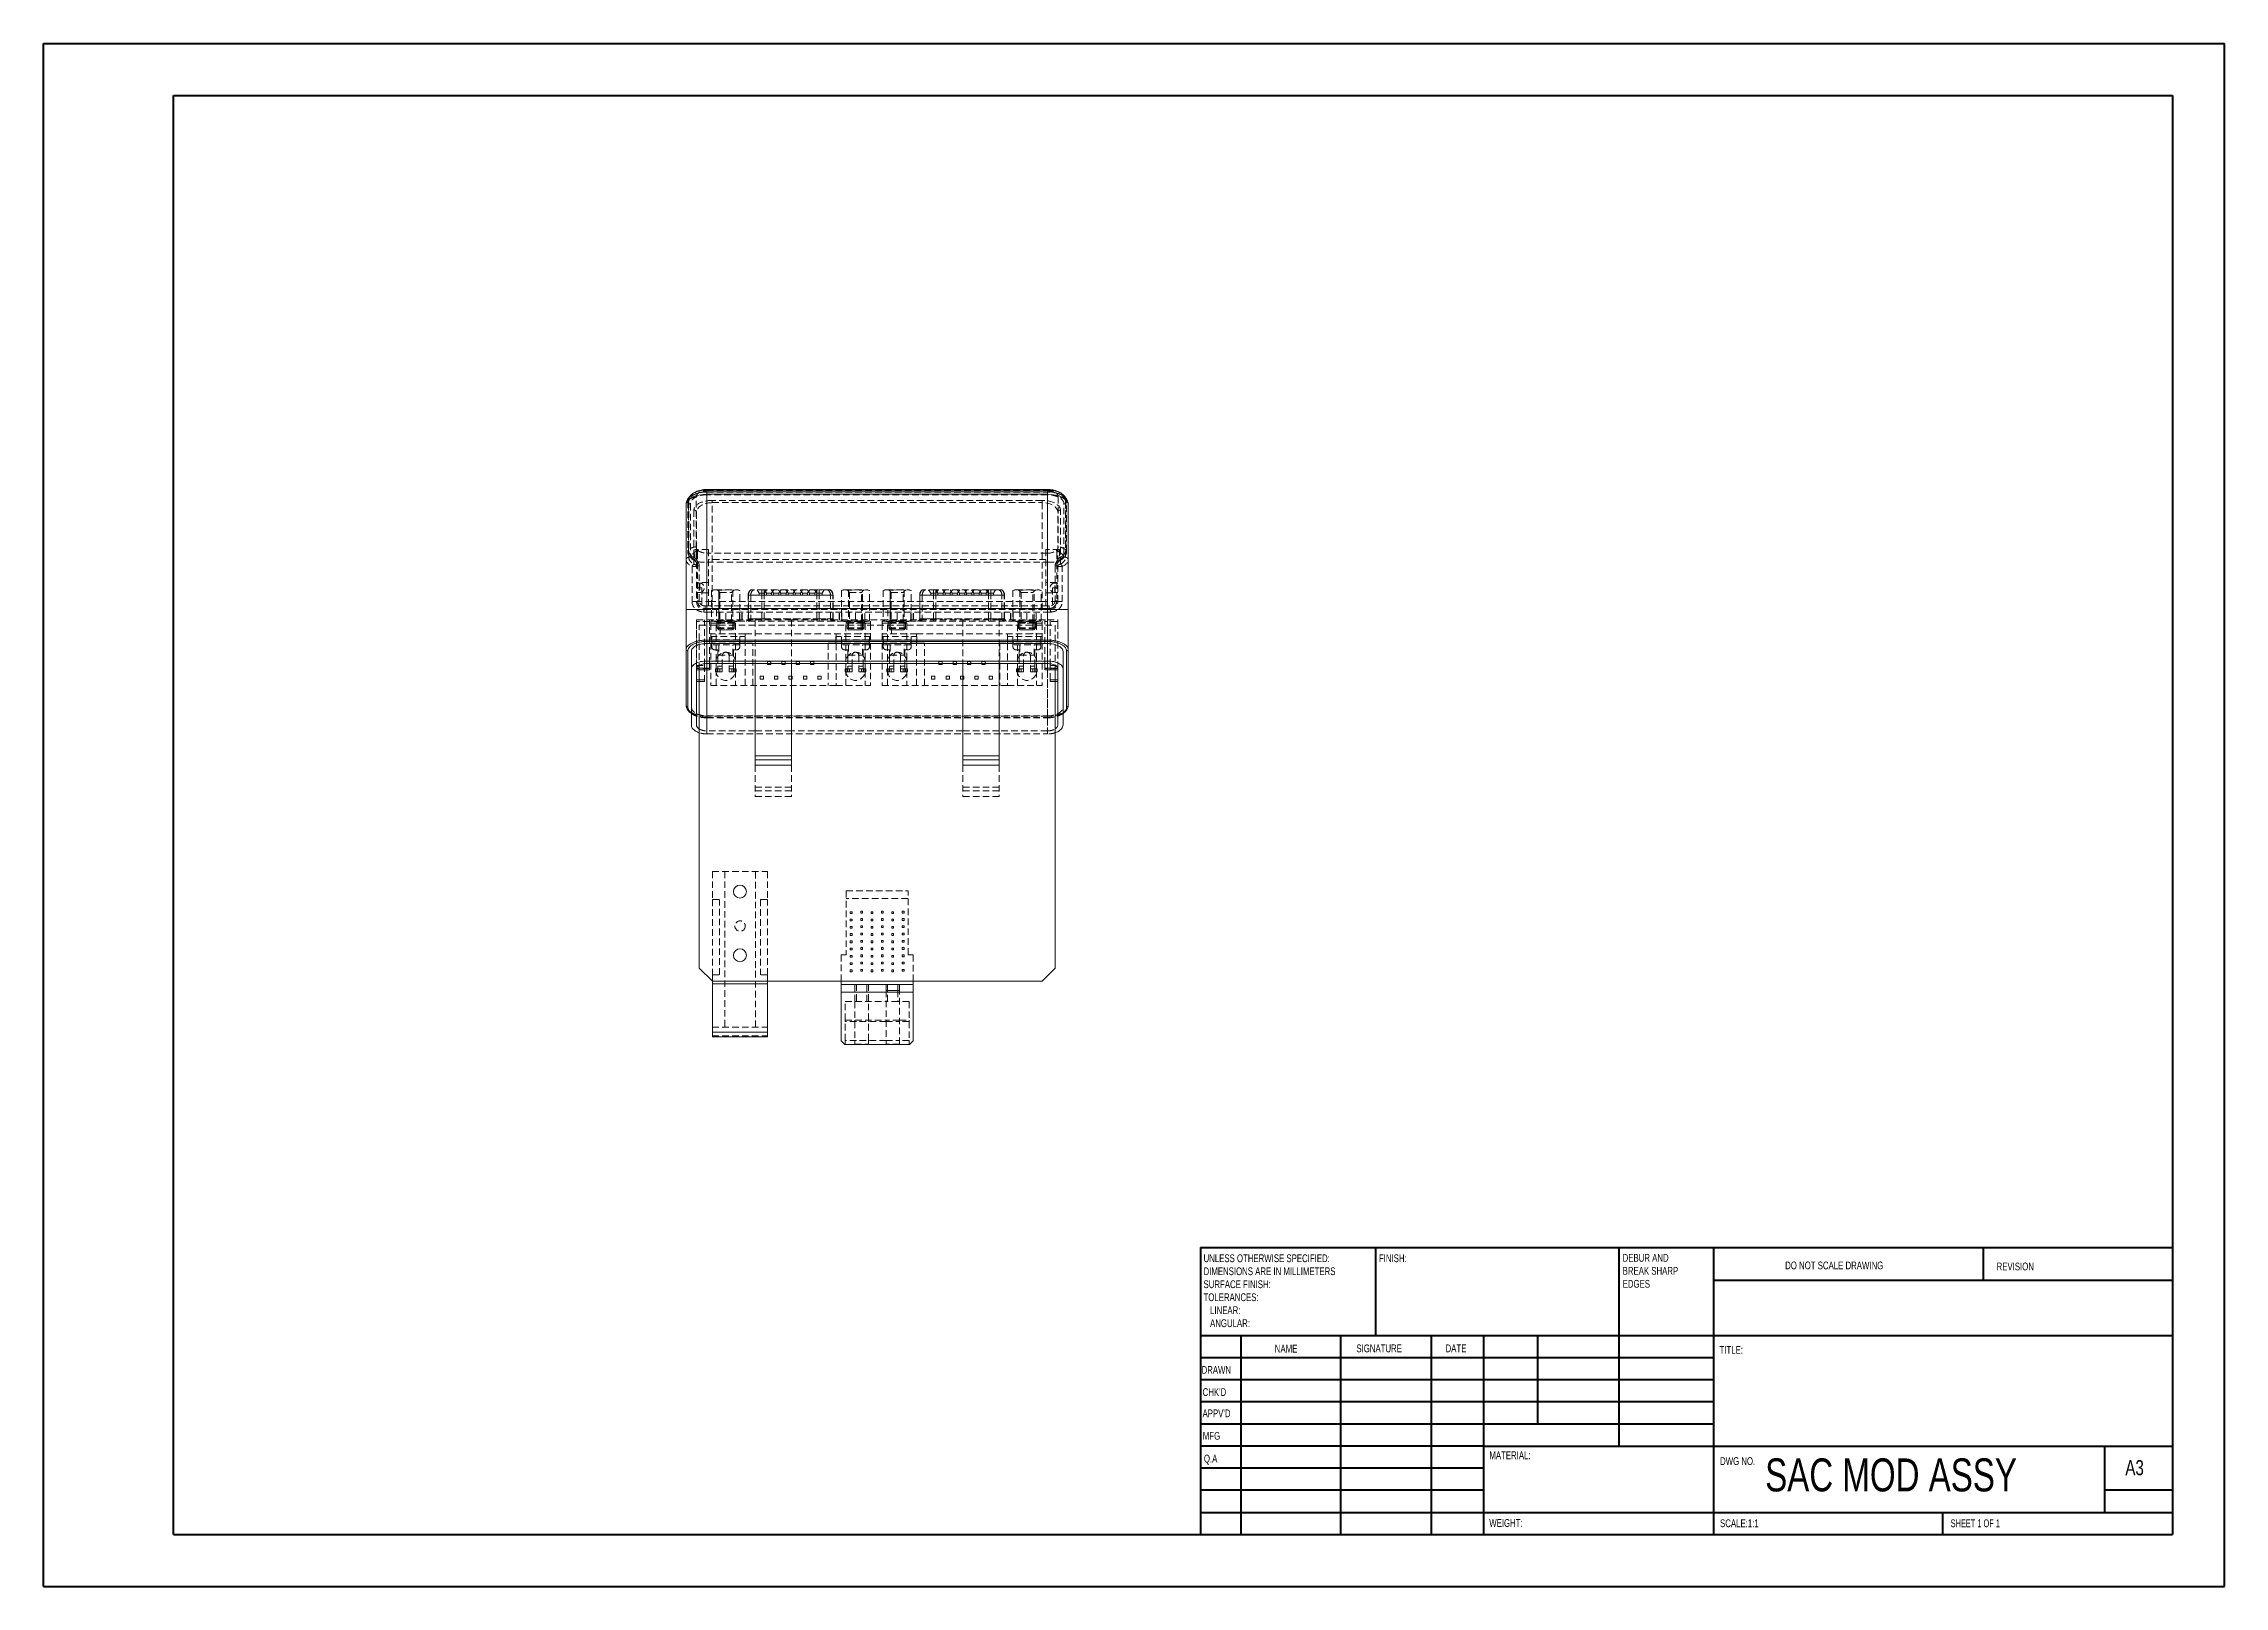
# Model space of a CAD drawing. Header units: millimetres. Extents: x 0 to 420, y 0 to 297.
import ezdxf

# ---------------------------------------------------------------- set-up
doc = ezdxf.new("R2010")
doc.units = ezdxf.units.MM
doc.linetypes.add('HIDDEN', pattern=[1.905, 1.27, -0.635])
doc.styles.add('SLDTEXTSTYLE0', font='TXT', dxfattribs={"width": 0.75})
doc.styles.add('SLDTEXTSTYLE1', font='TXT', dxfattribs={"width": 0.6875})

msp = doc.modelspace()

# ---------------------------------------------------------------- texts
at = {"color": 7, "linetype": 'Continuous', "lineweight": 0, "attachment_point": 1}
for s, insert, char_height, style in [('FINISH:', (257.25, 64.13), 1.5, 'SLDTEXTSTYLE0'), ('DO NOT SCALE DRAWING', (335.49, 62.75), 1.5, 'SLDTEXTSTYLE0'), ('REVISION', (376.21, 62.55), 1.5, 'SLDTEXTSTYLE0'), ('NAME', (237.2, 46.72), 1.5, 'SLDTEXTSTYLE0'), ('SIGNATURE', (252.91, 46.78), 1.5, 'SLDTEXTSTYLE0'), ('DATE', (270.09, 46.79), 1.5, 'SLDTEXTSTYLE0'), ('TITLE:', (322.84, 46.49), 1.5, 'SLDTEXTSTYLE0'), ('DRAWN', (223.09, 42.64), 1.5, 'SLDTEXTSTYLE0'), ("CHK'D", (223.29, 38.37), 1.5, 'SLDTEXTSTYLE0'), ("APPV'D", (223.28, 34.28), 1.5, 'SLDTEXTSTYLE0'), ('MFG', (223.33, 29.95), 1.5, 'SLDTEXTSTYLE0'), ('Q.A', (223.55, 25.56), 1.5, 'SLDTEXTSTYLE0'), ('MATERIAL:', (278.52, 26.2), 1.5, 'SLDTEXTSTYLE0'), ('DWG NO.', (322.95, 25.08), 1.5, 'SLDTEXTSTYLE0'), ('SAC MOD ASSY', (331.64, 24.85), 6.35, 'SLDTEXTSTYLE0'), ('A3', (401, 24.52), 2.91, 'SLDTEXTSTYLE0'), ('WEIGHT: ', (278.5, 13.16), 1.499, 'SLDTEXTSTYLE0'), ('SCALE:1:1', (322.95, 13.11), 1.5, 'SLDTEXTSTYLE0'), ('SHEET 1 OF 1', (367.36, 13.11), 1.5, 'SLDTEXTSTYLE1')]:
    msp.add_mtext(s, dxfattribs=dict(at, insert=insert, char_height=char_height, style=style))

# ---------------------------------------------------------------- blocks, each defined once
blk = doc.blocks.new('SW_NOTE_0')
at = {"color": 0, "linetype": 'Continuous', "lineweight": 0, "char_height": 1.5, "attachment_point": 1, "style": 'SLDTEXTSTYLE0'}
for s, insert in [('DEBUR AND ', (0, 1.93)), ('BREAK SHARP ', (0, -0.57)), ('EDGES', (0, -3.07))]:
    blk.add_mtext(s, dxfattribs=dict(at, insert=insert))
blk = doc.blocks.new('SW_NOTE_1')
at = {"color": 0, "linetype": 'Continuous', "lineweight": 0, "char_height": 1.5, "attachment_point": 1, "style": 'SLDTEXTSTYLE0'}
for s, insert in [('UNLESS OTHERWISE SPECIFIED:', (0, 1.93)), ('SURFACE FINISH:', (0, -3.07)), ('DIMENSIONS ARE IN MILLIMETERS', (0, -0.57)), ('TOLERANCES:', (0, -5.57)), ('   LINEAR:', (0, -8.07)), ('   ANGULAR:', (0, -10.57))]:
    blk.add_mtext(s, dxfattribs=dict(at, insert=insert))

# ---------------------------------------------------------------- linework, layer by layer
at = {"color": 7, "linetype": 'Continuous', "lineweight": 40}
for p, q in [((0.08, 0.21), (0.08, 297.21)), ((0.08, 297.21), (420.08, 297.21)), ((420.08, 0.21), (420.08, 297.21)), ((25.08, 10.21), (25.08, 287.21)), ((25.08, 287.21), (410.08, 287.21)), ((410.08, 287.21), (410.08, 10.21)), ((222.88, 65.46), (410.08, 65.46)), ((222.88, 65.46), (222.88, 10.21)), ((256.68, 48.46), (256.68, 65.46)), ((303.48, 65.46), (303.48, 27.21)), ((321.68, 65.46), (321.68, 10.21)), ((373.68, 59.09), (373.68, 65.46)), ((410.08, 59.09), (321.68, 59.09)), ((410.08, 48.46), (222.88, 48.46)), ((230.68, 48.46), (230.68, 10.21)), ((249.87, 48.46), (249.87, 10.21)), ((267.28, 48.46), (267.28, 10.21)), ((277.48, 10.21), (277.48, 48.46)), ((287.88, 31.46), (287.88, 48.46)), ((321.68, 44.21), (222.88, 44.21)), ((321.68, 39.96), (222.88, 39.96)), ((321.68, 35.71), (222.88, 35.71)), ((321.68, 31.46), (222.88, 31.46)), ((277.48, 27.21), (222.88, 27.21)), ((277.48, 27.21), (410.08, 27.21)), ((397.08, 14.46), (397.08, 27.21)), ((277.48, 22.96), (222.88, 22.96)), ((277.48, 18.71), (222.88, 18.71)), ((410.08, 18.71), (397.08, 18.71)), ((222.88, 14.46), (410.08, 14.46)), ((365.88, 10.21), (365.88, 14.46)), ((25.08, 10.21), (410.08, 10.21)), ((0.08, 0.21), (420.08, 0.21))]:
    msp.add_line(p, q, dxfattribs=at)
at = {"color": 7, "linetype": 'HIDDEN', "lineweight": 0}
for p, q in [((124.96, 210.47), (124.83, 210.37)), ((127.83, 211.4), (127.83, 211.16)), ((127.83, 211.16), (193.41, 211.16)), ((127.83, 210.37), (127.83, 210.95)), ((127.83, 210.95), (127.83, 210.89)), ((127.83, 210.89), (193.41, 210.89)), ((193.41, 210.37), (127.83, 210.37)), ((193.41, 211.4), (193.41, 211.16)), ((193.41, 210.37), (193.41, 210.95)), ((193.41, 210.95), (193.41, 210.89)), ((196.41, 210.38), (196.44, 210.35)), ((124.15, 209.05), (124.15, 199.44)), ((124.27, 199.73), (124.27, 209.34)), ((124.33, 198.31), (124.33, 209.02)), ((124.65, 208.61), (124.65, 198.99)), ((125.33, 207.41), (125.33, 196.99)), ((125.76, 200.32), (125.76, 209.93)), ((125.83, 206.97), (125.83, 189.79)), ((192.41, 209.29), (128.83, 209.29)), ((128.83, 209.29), (128.83, 208.85)), ((128.83, 208.85), (192.41, 208.85)), ((128.83, 189.79), (128.83, 208.85)), ((192.41, 209.29), (192.41, 208.85)), ((192.41, 208.85), (192.41, 189.79)), ((195.41, 189.79), (195.41, 206.97)), ((195.47, 209.93), (195.47, 200.32)), ((195.91, 196.99), (195.91, 207.41)), ((196.59, 198.99), (196.59, 208.61)), ((196.91, 209.02), (196.91, 198.31)), ((196.96, 209.34), (196.96, 199.73)), ((197.09, 199.44), (197.09, 209.05)), ((125.24, 198.41), (124.82, 198.7)), ((125.15, 198.05), (125.53, 197.79)), ((128.12, 199.8), (125.53, 199.8)), ((125.53, 197.79), (125.53, 199.8)), ((126.03, 199.23), (126.03, 189.96)), ((127.83, 199.12), (127.83, 197.36)), ((193.41, 199.12), (127.83, 199.12)), ((128.12, 199.8), (128.12, 188.46)), ((193.12, 197.92), (128.12, 197.92)), ((195.71, 199.8), (193.12, 199.8)), ((193.12, 199.8), (193.12, 188.46)), ((193.41, 199.12), (193.41, 197.36)), ((195.21, 199.23), (195.21, 189.96)), ((195.71, 199.8), (195.71, 197.79)), ((195.71, 197.79), (196.08, 198.05)), ((196.41, 198.7), (195.99, 198.41)), ((124.97, 196.55), (124.97, 189.79)), ((124.97, 196.55), (125.83, 196.55)), ((126.43, 193.36), (125.83, 193.36)), ((128.12, 193.46), (126.03, 193.46)), ((126.34, 189.96), (126.34, 196.69)), ((126.43, 193.36), (126.43, 191.57)), ((127.83, 188.96), (127.83, 197.36)), ((127.83, 197.36), (193.41, 197.36)), ((195.21, 193.46), (193.12, 193.46)), ((193.41, 197.36), (193.41, 188.96)), ((195.41, 193.36), (194.81, 193.36)), ((194.81, 191.56), (194.81, 193.34)), ((194.89, 196.69), (194.89, 189.96)), ((195.41, 196.55), (196.26, 196.55)), ((196.26, 189.79), (196.26, 196.55)), ((125.83, 189.79), (124.97, 189.79)), ((125.83, 191.56), (126.43, 191.56)), ((128.83, 189.79), (125.83, 189.79)), ((126.83, 192.46), (126.03, 192.46)), ((126.83, 192.46), (126.03, 192.46)), ((126.83, 192.46), (126.83, 188.63)), ((126.83, 191.46), (128.12, 191.46)), ((128.74, 191.96), (129.42, 192.06)), ((129.42, 192.06), (128.74, 191.96)), ((129.1, 192.06), (128.74, 191.96)), ((128.74, 191.96), (128.74, 186.16)), ((128.83, 188.29), (128.83, 189.79)), ((192.41, 189.79), (128.83, 189.79)), ((129.1, 192.06), (129.42, 192.06)), ((129.42, 192.06), (130.1, 191.96)), ((129.42, 192.06), (131.45, 192.06)), ((129.84, 192.06), (130.32, 191.58)), ((130.1, 191.96), (131.45, 192.06)), ((130.1, 191.96), (130.1, 186.16)), ((130.1, 186.16), (130.1, 191.96)), ((130.32, 191.58), (132.59, 191.58)), ((130.32, 191.58), (130.32, 186.06)), ((131.45, 192.06), (133.49, 192.06)), ((131.45, 192.06), (132.81, 191.96)), ((132.59, 191.58), (133.07, 192.06)), ((132.59, 186.06), (132.59, 191.58)), ((132.81, 191.96), (133.49, 192.06)), ((132.81, 191.96), (132.81, 186.16)), ((133.49, 192.06), (134.17, 191.96)), ((133.49, 192.06), (133.8, 192.06)), ((134.17, 191.96), (133.8, 192.06)), ((134.17, 186.16), (134.17, 191.96)), ((135.78, 191.06), (135.78, 186.46)), ((137.91, 191.06), (135.78, 191.06)), ((136.28, 191.06), (135.82, 191.06)), ((135.82, 186.46), (135.82, 191.06)), ((136.3, 192.06), (136.27, 192.06)), ((138.88, 191.06), (136.28, 191.06)), ((136.28, 191.06), (136.28, 186.46)), ((136.76, 192.06), (136.3, 192.06)), ((138.88, 192.06), (136.76, 192.06)), ((137.48, 192.06), (137.91, 191.45)), ((137.91, 191.45), (138.91, 191.45)), ((137.91, 191.45), (137.91, 191.06)), ((137.91, 191.06), (138.91, 191.06)), ((138.42, 191.06), (138.42, 192.06)), ((138.42, 186.46), (138.42, 191.06)), ((138.87, 192.06), (139.29, 191.45)), ((138.88, 191.06), (138.88, 192.06)), ((149.01, 192.06), (138.88, 192.06)), ((138.88, 186.46), (138.88, 191.06)), ((149.01, 191.06), (138.88, 191.06)), ((138.91, 191.45), (139.33, 192.06)), ((138.91, 191.06), (138.91, 191.45)), ((138.91, 191.06), (139.29, 191.06)), ((139.29, 191.45), (140.29, 191.45)), ((139.29, 191.45), (139.29, 191.06)), ((139.29, 191.06), (140.29, 191.06)), ((140.25, 192.06), (140.68, 191.45)), ((140.29, 191.45), (140.72, 192.06)), ((140.29, 191.06), (140.29, 191.45)), ((140.29, 191.06), (140.68, 191.06)), ((140.68, 191.45), (141.68, 191.45)), ((140.68, 191.45), (140.68, 191.06)), ((140.68, 191.06), (141.68, 191.06)), ((141.64, 192.06), (142.06, 191.45)), ((141.68, 191.45), (142.1, 192.06)), ((141.68, 191.06), (141.68, 191.45)), ((141.68, 191.06), (142.06, 191.06)), ((142.06, 191.45), (143.06, 191.45)), ((142.06, 191.45), (142.06, 191.06)), ((142.06, 191.06), (143.06, 191.06)), ((143.02, 192.06), (143.45, 191.45)), ((143.06, 191.45), (143.49, 192.06)), ((143.06, 191.06), (143.06, 191.45)), ((143.06, 191.06), (143.45, 191.06)), ((143.45, 191.45), (144.45, 191.45)), ((143.45, 191.45), (143.45, 191.06)), ((143.45, 191.06), (144.45, 191.06)), ((144.41, 192.06), (144.83, 191.45)), ((144.45, 191.45), (144.87, 192.06)), ((144.45, 191.06), (144.45, 191.45)), ((144.45, 191.06), (144.83, 191.06)), ((144.83, 191.45), (145.83, 191.45)), ((144.83, 191.45), (144.83, 191.06)), ((144.83, 191.06), (145.83, 191.06)), ((145.79, 192.06), (146.22, 191.45)), ((145.83, 191.45), (146.26, 192.06)), ((145.83, 191.06), (145.83, 191.45)), ((145.83, 191.06), (146.22, 191.06)), ((146.22, 191.45), (147.22, 191.45)), ((146.22, 191.45), (146.22, 191.06)), ((146.22, 191.06), (147.22, 191.06)), ((147.18, 192.06), (147.6, 191.45)), ((147.22, 191.45), (147.64, 192.06)), ((147.22, 191.06), (147.22, 191.45)), ((147.22, 191.06), (147.6, 191.06)), ((147.6, 191.45), (148.6, 191.45)), ((147.6, 191.45), (147.6, 191.06)), ((147.6, 191.06), (148.6, 191.06)), ((148.56, 192.06), (148.99, 191.45)), ((148.6, 191.45), (149.03, 192.06)), ((148.6, 191.06), (148.6, 191.45)), ((148.6, 191.06), (148.99, 191.06)), ((148.99, 191.45), (149.99, 191.45)), ((148.99, 191.45), (148.99, 191.06)), ((148.99, 191.06), (149.99, 191.06)), ((149.01, 191.06), (149.01, 192.06)), ((151.13, 192.06), (149.01, 192.06)), ((151.61, 191.06), (149.01, 191.06)), ((149.01, 186.46), (149.01, 191.06)), ((149.37, 192.06), (149.37, 192.08)), ((149.38, 192.08), (149.37, 192.08)), ((149.38, 192.06), (149.38, 192.08)), ((149.42, 192.08), (149.38, 192.08)), ((149.42, 192.06), (149.42, 192.08)), ((149.47, 192.08), (149.42, 192.08)), ((149.45, 192.06), (149.45, 192.08)), ((149.47, 192.06), (149.47, 192.08)), ((149.55, 192.08), (149.47, 192.08)), ((149.47, 191.06), (149.47, 192.06)), ((149.47, 186.46), (149.47, 191.06)), ((149.48, 192.08), (149.48, 192.06)), ((149.52, 192.08), (149.52, 192.06)), ((149.55, 192.06), (149.55, 192.08)), ((149.63, 192.08), (149.55, 192.08)), ((149.57, 192.08), (149.57, 192.06)), ((149.62, 192.08), (149.62, 192.06)), ((149.63, 192.06), (149.63, 192.08)), ((149.72, 192.08), (149.63, 192.08)), ((149.7, 192.06), (149.7, 192.08)), ((149.72, 192.06), (149.72, 192.08)), ((149.8, 192.08), (149.72, 192.08)), ((149.73, 192.08), (149.73, 192.06)), ((149.77, 192.06), (149.77, 192.08)), ((149.78, 192.08), (149.78, 192.06)), ((149.8, 192.06), (149.8, 192.08)), ((149.88, 192.08), (149.8, 192.08)), ((149.82, 192.06), (149.82, 192.08)), ((149.83, 192.08), (149.83, 192.06)), ((149.85, 192.06), (149.85, 192.08)), ((149.87, 192.08), (149.87, 192.06)), ((149.88, 192.06), (149.88, 192.08)), ((149.93, 192.08), (149.88, 192.08)), ((149.92, 192.06), (149.92, 192.08)), ((149.93, 192.06), (149.93, 192.08)), ((149.97, 192.08), (149.93, 192.08)), ((149.97, 192.06), (149.97, 192.08)), ((149.99, 191.45), (150.41, 192.06)), ((149.99, 191.06), (149.99, 191.45)), ((149.99, 191.06), (152.11, 191.06)), ((150.7, 192.06), (150.7, 192.08)), ((150.83, 192.08), (150.7, 192.08)), ((150.95, 192.08), (150.83, 192.08)), ((150.83, 192.06), (150.83, 192.08)), ((150.95, 192.08), (150.95, 192.06)), ((151.59, 192.06), (151.13, 192.06)), ((151.62, 192.06), (151.59, 192.06)), ((151.61, 186.46), (151.61, 191.06)), ((152.07, 191.06), (151.61, 191.06)), ((152.07, 186.46), (152.07, 191.06)), ((152.11, 186.46), (152.11, 191.06)), ((153.73, 191.96), (154.41, 192.06)), ((154.41, 192.06), (153.73, 191.96)), ((154.09, 192.06), (153.73, 191.96)), ((153.73, 191.96), (153.73, 186.16)), ((154.09, 192.06), (154.41, 192.06)), ((154.41, 192.06), (155.09, 191.96)), ((154.41, 192.06), (156.44, 192.06)), ((154.41, 192.06), (155.09, 191.96)), ((154.83, 192.06), (155.31, 191.58)), ((155.09, 191.96), (156.44, 192.06)), ((155.09, 191.96), (156.44, 192.06)), ((155.09, 191.96), (155.09, 186.16)), ((155.31, 191.58), (157.58, 191.58)), ((155.31, 191.58), (155.31, 186.06)), ((156.44, 192.06), (157.8, 191.96)), ((156.44, 192.06), (158.48, 192.06)), ((157.8, 191.96), (156.44, 192.06)), ((157.58, 191.58), (158.06, 192.06)), ((157.58, 186.06), (157.58, 191.58)), ((157.8, 191.96), (158.48, 192.06)), ((158.48, 192.06), (157.8, 191.96)), ((157.8, 186.16), (157.8, 191.96)), ((158.48, 192.06), (159.16, 191.96)), ((159.16, 191.96), (158.48, 192.06)), ((158.48, 192.06), (158.79, 192.06)), ((159.16, 191.96), (158.79, 192.06)), ((159.16, 186.16), (159.16, 191.96)), ((161.76, 191.96), (162.44, 192.06)), ((162.44, 192.06), (161.76, 191.96)), ((162.12, 192.06), (161.76, 191.96)), ((161.76, 191.96), (161.76, 186.16)), ((162.12, 192.06), (162.44, 192.06)), ((162.44, 192.06), (164.47, 192.06)), ((162.44, 192.06), (163.12, 191.96)), ((162.86, 192.06), (163.34, 191.58)), ((163.12, 191.96), (164.47, 192.06)), ((163.12, 191.96), (163.12, 186.16)), ((163.12, 186.16), (163.12, 191.96)), ((163.34, 191.58), (165.61, 191.58)), ((163.34, 191.58), (163.34, 186.06)), ((164.47, 192.06), (165.83, 191.96)), ((164.47, 192.06), (166.51, 192.06)), ((165.61, 191.58), (166.09, 192.06)), ((165.61, 186.06), (165.61, 191.58)), ((165.83, 191.96), (166.51, 192.06)), ((165.83, 191.96), (165.83, 186.16)), ((166.51, 192.06), (167.19, 191.96)), ((166.51, 192.06), (166.82, 192.06)), ((167.19, 191.96), (166.82, 192.06)), ((167.19, 186.16), (167.19, 191.96)), ((168.8, 191.06), (168.8, 186.46)), ((170.93, 191.06), (168.8, 191.06)), ((169.3, 191.06), (168.84, 191.06)), ((168.84, 186.46), (168.84, 191.06)), ((169.32, 192.06), (169.29, 192.06)), ((171.9, 191.06), (169.3, 191.06)), ((169.3, 191.06), (169.3, 186.46)), ((169.78, 192.06), (169.32, 192.06)), ((171.9, 192.06), (169.78, 192.06)), ((170.5, 192.06), (170.93, 191.45)), ((170.93, 191.45), (171.93, 191.45)), ((170.93, 191.45), (170.93, 191.06)), ((170.93, 191.06), (171.93, 191.06)), ((171.44, 191.06), (171.44, 192.06)), ((171.44, 186.46), (171.44, 191.06)), ((171.89, 192.06), (172.31, 191.45)), ((171.9, 191.06), (171.9, 192.06)), ((182.03, 192.06), (171.9, 192.06)), ((182.03, 191.06), (171.9, 191.06)), ((171.9, 186.46), (171.9, 191.06)), ((171.93, 191.45), (172.35, 192.06)), ((171.93, 191.06), (171.93, 191.45)), ((171.93, 191.06), (172.31, 191.06)), ((172.31, 191.45), (173.31, 191.45)), ((172.31, 191.45), (172.31, 191.06)), ((172.31, 191.06), (173.31, 191.06)), ((173.27, 192.06), (173.7, 191.45)), ((173.31, 191.45), (173.74, 192.06)), ((173.31, 191.06), (173.31, 191.45)), ((173.31, 191.06), (173.7, 191.06)), ((173.7, 191.45), (174.7, 191.45)), ((173.7, 191.45), (173.7, 191.06)), ((173.7, 191.06), (174.7, 191.06)), ((174.66, 192.06), (175.08, 191.45)), ((174.7, 191.45), (175.12, 192.06)), ((174.7, 191.06), (174.7, 191.45)), ((174.7, 191.06), (175.08, 191.06)), ((175.08, 191.45), (176.08, 191.45)), ((175.08, 191.45), (175.08, 191.06)), ((175.08, 191.06), (176.08, 191.06)), ((176.04, 192.06), (176.47, 191.45)), ((176.08, 191.45), (176.51, 192.06)), ((176.08, 191.06), (176.08, 191.45)), ((176.08, 191.06), (176.47, 191.06)), ((176.47, 191.45), (177.47, 191.45)), ((176.47, 191.45), (176.47, 191.06)), ((176.47, 191.06), (177.47, 191.06)), ((177.43, 192.06), (177.85, 191.45)), ((177.47, 191.45), (177.89, 192.06)), ((177.47, 191.06), (177.47, 191.45)), ((177.47, 191.06), (177.85, 191.06)), ((177.85, 191.45), (178.85, 191.45)), ((177.85, 191.45), (177.85, 191.06)), ((177.85, 191.06), (178.85, 191.06)), ((178.81, 192.06), (179.24, 191.45)), ((178.85, 191.45), (179.28, 192.06)), ((178.85, 191.06), (178.85, 191.45)), ((178.85, 191.06), (179.24, 191.06)), ((179.24, 191.45), (180.24, 191.45)), ((179.24, 191.45), (179.24, 191.06)), ((179.24, 191.06), (180.24, 191.06)), ((180.2, 192.06), (180.62, 191.45)), ((180.24, 191.45), (180.66, 192.06)), ((180.24, 191.06), (180.24, 191.45)), ((180.24, 191.06), (180.62, 191.06)), ((180.62, 191.45), (181.62, 191.45)), ((180.62, 191.45), (180.62, 191.06)), ((180.62, 191.06), (181.62, 191.06)), ((181.58, 192.06), (182.01, 191.45)), ((181.62, 191.45), (182.05, 192.06)), ((181.62, 191.06), (181.62, 191.45)), ((181.62, 191.06), (182.01, 191.06)), ((182.01, 191.45), (183.01, 191.45)), ((182.01, 191.45), (182.01, 191.06)), ((182.01, 191.06), (183.01, 191.06)), ((182.03, 191.06), (182.03, 192.06)), ((184.15, 192.06), (182.03, 192.06)), ((184.63, 191.06), (182.03, 191.06)), ((182.03, 186.46), (182.03, 191.06)), ((182.39, 192.06), (182.39, 192.08)), ((182.4, 192.08), (182.39, 192.08)), ((182.4, 192.06), (182.4, 192.08)), ((182.44, 192.08), (182.4, 192.08)), ((182.44, 192.06), (182.44, 192.08)), ((182.49, 192.08), (182.44, 192.08)), ((182.47, 192.06), (182.47, 192.08)), ((182.49, 192.06), (182.49, 192.08)), ((182.57, 192.08), (182.49, 192.08)), ((182.49, 191.06), (182.49, 192.06)), ((182.49, 186.46), (182.49, 191.06)), ((182.5, 192.08), (182.5, 192.06)), ((182.54, 192.08), (182.54, 192.06)), ((182.57, 192.06), (182.57, 192.08)), ((182.65, 192.08), (182.57, 192.08)), ((182.59, 192.08), (182.59, 192.06)), ((182.64, 192.08), (182.64, 192.06)), ((182.65, 192.06), (182.65, 192.08)), ((182.74, 192.08), (182.65, 192.08)), ((182.72, 192.06), (182.72, 192.08)), ((182.74, 192.06), (182.74, 192.08)), ((182.82, 192.08), (182.74, 192.08)), ((182.75, 192.08), (182.75, 192.06)), ((182.79, 192.06), (182.79, 192.08)), ((182.8, 192.08), (182.8, 192.06)), ((182.82, 192.06), (182.82, 192.08)), ((182.9, 192.08), (182.82, 192.08)), ((182.84, 192.06), (182.84, 192.08)), ((182.85, 192.08), (182.85, 192.06)), ((182.87, 192.06), (182.87, 192.08)), ((182.89, 192.08), (182.89, 192.06)), ((182.9, 192.06), (182.9, 192.08)), ((182.95, 192.08), (182.9, 192.08)), ((182.94, 192.06), (182.94, 192.08)), ((182.95, 192.06), (182.95, 192.08)), ((182.99, 192.08), (182.95, 192.08)), ((182.99, 192.06), (182.99, 192.08)), ((183.01, 191.45), (183.43, 192.06)), ((183.01, 191.06), (183.01, 191.45)), ((183.01, 191.06), (185.13, 191.06)), ((183.72, 192.06), (183.72, 192.08)), ((183.85, 192.08), (183.72, 192.08)), ((183.97, 192.08), (183.85, 192.08)), ((183.85, 192.06), (183.85, 192.08)), ((183.97, 192.08), (183.97, 192.06)), ((184.61, 192.06), (184.15, 192.06)), ((184.64, 192.06), (184.61, 192.06)), ((184.63, 186.46), (184.63, 191.06)), ((185.09, 191.06), (184.63, 191.06)), ((185.09, 186.46), (185.09, 191.06)), ((185.13, 186.46), (185.13, 191.06)), ((186.75, 191.96), (187.43, 192.06)), ((187.43, 192.06), (186.75, 191.96)), ((187.11, 192.06), (186.75, 191.96)), ((186.75, 191.96), (186.75, 186.16)), ((187.11, 192.06), (187.43, 192.06)), ((187.43, 192.06), (188.11, 191.96)), ((187.43, 192.06), (189.46, 192.06)), ((187.43, 192.06), (188.11, 191.96)), ((187.85, 192.06), (188.33, 191.58)), ((188.11, 191.96), (189.46, 192.06)), ((188.11, 191.96), (189.46, 192.06)), ((188.11, 191.96), (188.11, 186.16)), ((188.33, 191.58), (190.6, 191.58)), ((188.33, 191.58), (188.33, 186.06)), ((189.46, 192.06), (190.82, 191.96)), ((189.46, 192.06), (191.5, 192.06)), ((190.82, 191.96), (189.46, 192.06)), ((190.6, 191.58), (191.08, 192.06)), ((190.6, 186.06), (190.6, 191.58)), ((190.82, 191.96), (191.5, 192.06)), ((191.5, 192.06), (190.82, 191.96)), ((190.82, 186.16), (190.82, 191.96)), ((191.5, 192.06), (192.18, 191.96)), ((192.18, 191.96), (191.5, 192.06)), ((191.5, 192.06), (191.81, 192.06)), ((192.18, 191.96), (191.81, 192.06)), ((192.18, 186.16), (192.18, 191.96)), ((195.41, 189.79), (192.41, 189.79)), ((192.41, 188.29), (192.41, 189.79)), ((193.12, 191.46), (194.41, 191.46)), ((194.41, 192.46), (195.21, 192.46)), ((194.41, 192.46), (195.21, 192.46)), ((194.41, 192.46), (194.41, 188.63)), ((194.81, 191.56), (195.41, 191.56)), ((195.41, 189.79), (196.26, 189.79)), ((125.74, 188.29), (123.83, 188.29)), ((125.83, 186.29), (125.84, 186.29)), ((125.83, 185.99), (125.83, 186.29)), ((125.83, 176.95), (125.83, 185.99)), ((128.33, 185.99), (125.83, 185.99)), ((125.84, 186.29), (127.83, 186.29)), ((125.84, 186.29), (125.84, 176.98)), ((126.33, 176.67), (126.33, 185.29)), ((126.33, 185.29), (194.91, 185.29)), ((127.26, 187.79), (127.83, 187.79)), ((127.33, 188.29), (128.83, 188.29)), ((127.33, 185.99), (127.33, 186.29)), ((127.33, 177.52), (127.33, 185.99)), ((128.12, 188.46), (127.53, 188.46)), ((127.53, 188.46), (127.53, 188.46)), ((127.83, 188.96), (127.83, 188.46)), ((193.41, 188.96), (127.83, 188.96)), ((127.83, 188.46), (193.41, 188.46)), ((127.83, 188.29), (127.83, 187.79)), ((127.83, 167.73), (127.83, 187.79)), ((127.83, 187.79), (193.41, 187.79)), ((127.83, 186.29), (137.12, 186.29)), ((127.83, 186.29), (127.83, 177.86)), ((127.83, 164.9), (127.83, 186.29)), ((193.12, 188.46), (128.12, 188.46)), ((128.33, 177.86), (128.33, 186.29)), ((128.55, 186.06), (128.55, 185.63)), ((128.55, 186.06), (130.05, 186.06)), ((128.55, 185.63), (128.55, 173.66)), ((128.55, 185.63), (129.6, 185.63)), ((128.74, 186.16), (129.42, 186.06)), ((129.42, 186.06), (128.74, 186.16)), ((128.74, 186.16), (129.1, 186.06)), ((128.83, 188.29), (192.41, 188.29)), ((129.2, 186.06), (129.3, 185.96)), ((129.35, 186.06), (129.3, 185.96)), ((129.3, 185.96), (131.45, 185.96)), ((129.42, 186.06), (130.1, 186.16)), ((129.51, 186.06), (129.77, 185.8)), ((129.6, 176.48), (129.6, 185.63)), ((129.6, 185.63), (130.05, 185.63)), ((129.65, 188.29), (129.65, 186.29)), ((133.13, 185.8), (129.77, 185.8)), ((129.83, 185.66), (133.08, 185.66)), ((129.83, 185.66), (129.83, 184.73)), ((130.05, 186.06), (130.05, 185.63)), ((130.05, 186.06), (157.85, 186.06)), ((130.05, 185.63), (133.3, 185.63)), ((130.09, 186.06), (130.09, 184.38)), ((130.1, 186.16), (131.45, 186.06)), ((131.45, 186.06), (130.1, 186.16)), ((130.35, 183.61), (130.35, 185.63)), ((131.45, 186.29), (131.45, 188.29)), ((131.45, 186.06), (132.81, 186.16)), ((132.81, 186.16), (131.45, 186.06)), ((131.45, 185.96), (133.6, 185.96)), ((133.49, 186.06), (132.81, 186.16)), ((132.81, 184.38), (132.81, 186.06)), ((133.08, 184.73), (133.08, 185.66)), ((133.14, 185.8), (133.39, 186.06)), ((133.3, 185.63), (133.3, 176.48)), ((134.17, 186.16), (133.49, 186.06)), ((134.17, 186.16), (133.49, 186.06)), ((133.6, 185.96), (133.55, 186.06)), ((133.6, 185.96), (133.7, 186.06)), ((133.8, 186.06), (134.17, 186.16)), ((134.11, 186.29), (134.11, 188.29)), ((134.56, 186.29), (134.56, 188.29)), ((134.61, 186.29), (134.61, 188.29)), ((138.42, 186.46), (135.78, 186.46)), ((135.82, 186.46), (136.28, 186.46)), ((136.28, 186.46), (138.88, 186.46)), ((137.12, 186.29), (137.12, 177.86)), ((137.12, 186.29), (144.12, 186.29)), ((138.42, 186.29), (138.42, 188.29)), ((138.42, 186.46), (138.42, 186.06)), ((149.47, 186.46), (138.42, 186.46)), ((138.88, 186.29), (138.88, 188.29)), ((138.88, 186.46), (138.88, 186.06)), ((138.88, 186.46), (149.01, 186.46)), ((144.12, 186.29), (177.12, 186.29)), ((144.12, 186.29), (144.12, 177.86)), ((149.01, 186.29), (149.01, 188.29)), ((149.01, 186.46), (149.01, 186.06)), ((149.01, 186.46), (151.61, 186.46)), ((149.47, 186.29), (149.47, 188.29)), ((149.47, 186.46), (152.11, 186.46)), ((149.47, 186.46), (149.47, 186.06)), ((151.61, 186.46), (152.07, 186.46)), ((153.28, 186.29), (153.28, 188.29)), ((153.33, 186.29), (153.33, 188.29)), ((153.73, 186.16), (154.41, 186.06)), ((154.41, 186.06), (153.73, 186.16)), ((153.73, 186.16), (154.09, 186.06)), ((153.78, 186.29), (153.78, 188.29)), ((154.19, 186.06), (154.29, 185.96)), ((154.34, 186.06), (154.29, 185.96)), ((154.29, 185.96), (156.44, 185.96)), ((154.41, 186.06), (155.09, 186.16)), ((154.5, 186.06), (154.76, 185.8)), ((154.59, 185.63), (157.85, 185.63)), ((154.59, 176.48), (154.59, 185.63)), ((158.12, 185.8), (154.76, 185.8)), ((154.82, 185.66), (158.07, 185.66)), ((154.82, 185.66), (154.82, 184.73)), ((155.08, 186.06), (155.08, 184.38)), ((156.44, 186.06), (155.09, 186.16)), ((156.44, 186.29), (156.44, 188.29)), ((157.8, 186.16), (156.44, 186.06)), ((156.44, 185.96), (158.59, 185.96)), ((157.55, 185.63), (157.55, 183.61)), ((157.8, 186.16), (158.48, 186.06)), ((158.48, 186.06), (157.8, 186.16)), ((157.8, 184.38), (157.8, 186.06)), ((157.85, 186.06), (157.85, 185.63)), ((157.85, 186.06), (159.35, 186.06)), ((157.85, 185.63), (158.29, 185.63)), ((158.07, 184.73), (158.07, 185.66)), ((158.13, 185.8), (158.38, 186.06)), ((158.24, 186.29), (158.24, 188.29)), ((158.29, 185.63), (158.29, 176.48)), ((159.35, 185.63), (158.29, 185.63)), ((158.48, 186.06), (159.16, 186.16)), ((159.16, 186.16), (158.48, 186.06)), ((158.59, 185.96), (158.54, 186.06)), ((158.59, 185.96), (158.69, 186.06)), ((158.79, 186.06), (159.16, 186.16)), ((159.35, 186.06), (159.35, 185.63)), ((159.35, 185.63), (159.35, 173.66)), ((161.57, 186.06), (161.57, 185.63)), ((161.57, 186.06), (163.07, 186.06)), ((161.57, 185.63), (161.57, 173.66)), ((161.57, 185.63), (162.62, 185.63)), ((161.76, 186.16), (162.44, 186.06)), ((162.44, 186.06), (161.76, 186.16)), ((161.76, 186.16), (162.12, 186.06)), ((162.22, 186.06), (162.32, 185.96)), ((162.37, 186.06), (162.32, 185.96)), ((162.32, 185.96), (164.47, 185.96)), ((162.44, 186.06), (163.12, 186.16)), ((162.53, 186.06), (162.79, 185.8)), ((162.62, 176.48), (162.62, 185.63)), ((162.62, 185.63), (163.07, 185.63)), ((162.67, 188.29), (162.67, 186.29)), ((166.15, 185.8), (162.79, 185.8)), ((162.85, 185.66), (166.1, 185.66)), ((162.85, 185.66), (162.85, 184.73)), ((163.07, 186.06), (163.07, 185.63)), ((163.07, 186.06), (190.87, 186.06)), ((163.07, 185.63), (166.32, 185.63)), ((163.11, 186.06), (163.11, 184.38)), ((163.12, 186.16), (164.47, 186.06)), ((164.47, 186.06), (163.12, 186.16)), ((163.37, 183.61), (163.37, 185.63)), ((164.47, 186.29), (164.47, 188.29)), ((164.47, 186.06), (165.83, 186.16)), ((165.83, 186.16), (164.47, 186.06)), ((164.47, 185.96), (166.62, 185.96)), ((166.51, 186.06), (165.83, 186.16)), ((165.83, 184.38), (165.83, 186.06)), ((166.1, 184.73), (166.1, 185.66)), ((166.16, 185.8), (166.41, 186.06)), ((166.32, 185.63), (166.32, 176.48)), ((167.19, 186.16), (166.51, 186.06)), ((167.19, 186.16), (166.51, 186.06)), ((166.62, 185.96), (166.57, 186.06)), ((166.62, 185.96), (166.72, 186.06)), ((166.82, 186.06), (167.19, 186.16)), ((167.13, 186.29), (167.13, 188.29)), ((167.58, 186.29), (167.58, 188.29)), ((167.63, 186.29), (167.63, 188.29)), ((171.44, 186.46), (168.8, 186.46)), ((168.84, 186.46), (169.3, 186.46)), ((169.3, 186.46), (171.9, 186.46)), ((171.44, 186.29), (171.44, 188.29)), ((171.44, 186.46), (171.44, 186.06)), ((182.49, 186.46), (171.44, 186.46)), ((171.9, 186.29), (171.9, 188.29)), ((171.9, 186.46), (171.9, 186.06)), ((171.9, 186.46), (182.03, 186.46)), ((177.12, 186.29), (177.12, 177.86)), ((184.12, 186.29), (177.12, 186.29)), ((182.03, 186.29), (182.03, 188.29)), ((182.03, 186.46), (182.03, 186.06)), ((182.03, 186.46), (184.63, 186.46)), ((182.49, 186.29), (182.49, 188.29)), ((182.49, 186.46), (185.13, 186.46)), ((182.49, 186.46), (182.49, 186.06)), ((184.12, 186.29), (184.12, 177.86)), ((184.12, 186.29), (193.41, 186.29)), ((184.63, 186.46), (185.09, 186.46)), ((186.3, 186.29), (186.3, 188.29)), ((186.35, 186.29), (186.35, 188.29)), ((186.75, 186.16), (187.43, 186.06)), ((187.43, 186.06), (186.75, 186.16)), ((186.75, 186.16), (187.11, 186.06)), ((186.8, 186.29), (186.8, 188.29)), ((187.21, 186.06), (187.31, 185.96)), ((187.36, 186.06), (187.31, 185.96)), ((187.31, 185.96), (189.46, 185.96)), ((187.43, 186.06), (188.11, 186.16)), ((187.52, 186.06), (187.78, 185.8)), ((187.61, 185.63), (190.87, 185.63)), ((187.61, 176.48), (187.61, 185.63)), ((191.14, 185.8), (187.78, 185.8)), ((187.84, 185.66), (191.09, 185.66)), ((187.84, 185.66), (187.84, 184.73)), ((188.1, 186.06), (188.1, 184.38)), ((189.46, 186.06), (188.11, 186.16)), ((189.46, 186.29), (189.46, 188.29)), ((190.82, 186.16), (189.46, 186.06)), ((189.46, 185.96), (191.61, 185.96)), ((190.57, 185.63), (190.57, 183.61)), ((190.82, 186.16), (191.5, 186.06)), ((191.5, 186.06), (190.82, 186.16)), ((190.82, 184.38), (190.82, 186.06)), ((190.87, 186.06), (192.37, 186.06)), ((190.87, 186.06), (190.87, 185.63)), ((190.87, 185.63), (191.31, 185.63)), ((191.09, 184.73), (191.09, 185.66)), ((191.15, 185.8), (191.4, 186.06)), ((191.26, 186.29), (191.26, 188.29)), ((191.31, 185.63), (191.31, 176.48)), ((192.37, 185.63), (191.31, 185.63)), ((191.5, 186.06), (192.18, 186.16)), ((192.18, 186.16), (191.5, 186.06)), ((191.61, 185.96), (191.56, 186.06)), ((191.61, 185.96), (191.71, 186.06)), ((191.81, 186.06), (192.18, 186.16)), ((192.37, 186.06), (192.37, 185.63)), ((192.37, 185.63), (192.37, 173.66)), ((192.41, 188.29), (193.91, 188.29)), ((192.91, 177.86), (192.91, 186.29)), ((195.41, 185.99), (192.91, 185.99)), ((193.71, 188.46), (193.12, 188.46)), ((193.41, 188.96), (193.41, 188.46)), ((193.41, 188.29), (193.41, 187.79)), ((193.41, 187.79), (193.98, 187.79)), ((193.41, 187.79), (193.41, 167.73)), ((193.41, 177.86), (193.41, 186.29)), ((193.41, 186.29), (195.39, 186.29)), ((193.41, 186.29), (193.41, 164.9)), ((193.71, 188.46), (193.71, 188.46)), ((193.91, 185.99), (193.91, 186.29)), ((193.91, 177.52), (193.91, 185.99)), ((194.91, 185.29), (194.91, 176.67)), ((195.39, 176.98), (195.39, 186.29)), ((195.39, 186.29), (195.41, 186.29)), ((195.41, 185.99), (195.41, 186.29)), ((195.41, 176.95), (195.41, 185.99)), ((197.41, 188.29), (195.49, 188.29)), ((135.2, 183.61), (128.55, 183.61)), ((128.55, 183.07), (135.2, 183.07)), ((135.21, 181.81), (128.55, 181.81)), ((128.75, 183.07), (128.75, 182.37)), ((128.8, 182.46), (128.75, 182.46)), ((128.75, 181.11), (128.75, 182.37)), ((134.15, 182.37), (128.75, 182.37)), ((134.1, 182.46), (128.8, 182.46)), ((128.8, 182.46), (128.8, 181.46)), ((134.1, 181.46), (128.8, 181.46)), ((133.07, 184.73), (129.84, 184.73)), ((129.89, 184.59), (130.09, 184.38)), ((129.9, 184.59), (133.01, 184.59)), ((130.09, 184.38), (131.45, 184.38)), ((130.09, 181.46), (130.09, 179.46)), ((131.45, 184.38), (132.81, 184.38)), ((132.81, 184.38), (133.02, 184.59)), ((132.81, 179.46), (132.81, 181.46)), ((134.15, 182.46), (134.1, 182.46)), ((134.1, 181.46), (134.1, 182.46)), ((134.15, 182.37), (134.15, 183.07)), ((134.15, 181.11), (134.15, 182.37)), ((135.2, 173.66), (135.2, 183.61)), ((135.2, 183.61), (152.7, 183.61)), ((135.21, 183.07), (135.2, 183.07)), ((135.21, 183.07), (135.21, 181.81)), ((136.7, 181.81), (135.21, 181.81)), ((136.7, 173.66), (136.7, 181.81)), ((151.2, 181.81), (152.68, 181.81)), ((151.2, 181.81), (151.2, 173.66)), ((152.68, 181.81), (152.68, 183.07)), ((152.7, 183.07), (152.68, 183.07)), ((159.35, 181.81), (152.68, 181.81)), ((152.7, 183.61), (152.7, 173.66)), ((159.35, 183.61), (152.7, 183.61)), ((159.35, 183.07), (152.7, 183.07)), ((153.74, 183.07), (153.74, 182.37)), ((153.79, 182.46), (153.74, 182.46)), ((153.74, 182.37), (153.74, 181.11)), ((159.14, 182.37), (153.74, 182.37)), ((159.09, 182.46), (153.79, 182.46)), ((153.79, 182.46), (153.79, 181.46)), ((159.09, 181.46), (153.79, 181.46)), ((158.06, 184.73), (154.83, 184.73)), ((154.88, 184.59), (155.08, 184.38)), ((154.89, 184.59), (158, 184.59)), ((155.08, 184.38), (156.44, 184.38)), ((155.08, 181.46), (155.08, 179.46)), ((156.44, 184.38), (157.8, 184.38)), ((157.8, 184.38), (158.01, 184.59)), ((157.8, 179.46), (157.8, 181.46)), ((159.14, 182.46), (159.09, 182.46)), ((159.09, 181.46), (159.09, 182.46)), ((159.14, 183.07), (159.14, 182.37)), ((159.14, 181.11), (159.14, 182.37)), ((168.22, 183.61), (161.57, 183.61)), ((161.57, 183.07), (168.22, 183.07)), ((168.23, 181.81), (161.57, 181.81)), ((161.77, 183.07), (161.77, 182.37)), ((161.82, 182.46), (161.77, 182.46)), ((161.77, 181.11), (161.77, 182.37)), ((167.17, 182.37), (161.77, 182.37)), ((167.12, 182.46), (161.82, 182.46)), ((161.82, 182.46), (161.82, 181.46)), ((167.12, 181.46), (161.82, 181.46)), ((166.09, 184.73), (162.86, 184.73)), ((162.91, 184.59), (163.11, 184.38)), ((162.92, 184.59), (166.03, 184.59)), ((163.11, 184.38), (164.47, 184.38)), ((163.11, 181.46), (163.11, 179.46)), ((164.47, 184.38), (165.83, 184.38)), ((165.83, 184.38), (166.04, 184.59)), ((165.83, 179.46), (165.83, 181.46)), ((167.17, 182.46), (167.12, 182.46)), ((167.12, 181.46), (167.12, 182.46)), ((167.17, 182.37), (167.17, 183.07)), ((167.17, 181.11), (167.17, 182.37)), ((168.22, 173.66), (168.22, 183.61)), ((168.22, 183.61), (185.72, 183.61)), ((168.23, 183.07), (168.22, 183.07)), ((168.23, 183.07), (168.23, 181.81)), ((169.72, 181.81), (168.23, 181.81)), ((169.72, 173.66), (169.72, 181.81)), ((184.22, 181.81), (185.7, 181.81)), ((184.22, 181.81), (184.22, 173.66)), ((185.7, 181.81), (185.7, 183.07)), ((185.72, 183.07), (185.7, 183.07)), ((192.37, 181.81), (185.7, 181.81)), ((185.72, 183.61), (185.72, 173.66)), ((192.37, 183.61), (185.72, 183.61)), ((192.37, 183.07), (185.72, 183.07)), ((186.76, 183.07), (186.76, 182.37)), ((186.81, 182.46), (186.76, 182.46)), ((192.16, 182.37), (186.76, 182.37)), ((186.76, 182.37), (186.76, 181.11)), ((192.11, 182.46), (186.81, 182.46)), ((186.81, 182.46), (186.81, 181.46)), ((192.11, 181.46), (186.81, 181.46)), ((191.08, 184.73), (187.85, 184.73)), ((187.9, 184.59), (188.1, 184.38)), ((187.91, 184.59), (191.02, 184.59)), ((188.1, 184.38), (189.46, 184.38)), ((188.1, 181.46), (188.1, 179.46)), ((189.46, 184.38), (190.82, 184.38)), ((190.82, 184.38), (191.03, 184.59)), ((190.82, 179.46), (190.82, 181.46)), ((192.16, 182.46), (192.11, 182.46)), ((192.11, 181.46), (192.11, 182.46)), ((192.16, 183.07), (192.16, 182.37)), ((192.16, 181.11), (192.16, 182.37)), ((125.83, 177.52), (127.33, 177.52)), ((125.83, 176.95), (125.83, 176.67)), ((128.33, 176.95), (125.83, 176.95)), ((127.33, 177.52), (127.33, 174.72)), ((129.35, 180.51), (129.95, 180.51)), ((129.56, 176.86), (129.56, 176.25)), ((129.6, 173.66), (129.6, 176.48)), ((129.84, 176.86), (129.84, 176.25)), ((129.95, 180.51), (129.95, 179.29)), ((129.95, 179.29), (129.95, 177.36)), ((129.95, 177.36), (130.79, 177.36)), ((129.95, 176.86), (129.95, 177.36)), ((129.95, 176.86), (129.95, 176.25)), ((130.09, 179.46), (132.81, 179.46)), ((130.79, 177.36), (130.79, 179.39)), ((130.79, 176.86), (130.79, 177.36)), ((132.12, 179.39), (132.12, 177.36)), ((132.95, 177.36), (132.12, 177.36)), ((132.12, 177.36), (132.12, 176.86)), ((132.95, 180.51), (133.55, 180.51)), ((132.95, 179.29), (132.95, 180.51)), ((132.95, 177.36), (132.95, 179.29)), ((132.95, 176.86), (132.95, 177.36)), ((132.95, 176.25), (132.95, 176.86)), ((133.06, 176.25), (133.06, 176.86)), ((133.3, 176.48), (133.3, 173.66)), ((133.34, 176.25), (133.34, 176.86)), ((139.47, 177.68), (139.47, 178.28)), ((139.47, 178.28), (140.11, 178.28)), ((139.47, 177.68), (140.11, 177.68)), ((140.11, 177.68), (140.11, 178.28)), ((142.24, 178.28), (142.88, 178.28)), ((142.24, 177.68), (142.24, 178.28)), ((142.24, 177.68), (142.88, 177.68)), ((142.88, 177.68), (142.88, 178.28)), ((145.01, 177.86), (145.01, 178.28)), ((145.01, 178.28), (145.65, 178.28)), ((145.65, 177.86), (145.65, 178.28)), ((147.78, 177.86), (147.78, 178.28)), ((147.78, 178.28), (148.42, 178.28)), ((148.42, 177.86), (148.42, 178.28)), ((154.34, 180.51), (154.94, 180.51)), ((154.55, 176.86), (154.55, 176.25)), ((154.59, 173.66), (154.59, 176.48)), ((154.83, 176.86), (154.83, 176.25)), ((154.94, 180.51), (154.94, 179.29)), ((154.94, 179.29), (154.94, 177.36)), ((154.94, 177.36), (155.78, 177.36)), ((154.94, 176.86), (154.94, 177.36)), ((154.94, 176.86), (154.94, 176.25)), ((155.08, 179.46), (157.8, 179.46)), ((155.78, 177.36), (155.78, 179.39)), ((155.78, 176.86), (155.78, 177.36)), ((157.11, 179.39), (157.11, 177.36)), ((157.11, 177.36), (157.94, 177.36)), ((157.11, 177.36), (157.11, 176.86)), ((157.94, 179.29), (157.94, 180.51)), ((157.94, 180.51), (158.54, 180.51)), ((157.94, 177.36), (157.94, 179.29)), ((157.94, 176.86), (157.94, 177.36)), ((157.94, 176.25), (157.94, 176.86)), ((158.05, 176.25), (158.05, 176.86)), ((158.29, 176.48), (158.29, 173.66)), ((158.33, 176.25), (158.33, 176.86)), ((162.37, 180.51), (162.97, 180.51)), ((162.58, 176.86), (162.58, 176.25)), ((162.62, 173.66), (162.62, 176.48)), ((162.86, 176.86), (162.86, 176.25)), ((162.97, 180.51), (162.97, 179.29)), ((162.97, 179.29), (162.97, 177.36)), ((162.97, 177.36), (163.81, 177.36)), ((162.97, 176.86), (162.97, 177.36)), ((162.97, 176.86), (162.97, 176.25)), ((163.11, 179.46), (165.83, 179.46)), ((163.81, 177.36), (163.81, 179.39)), ((163.81, 176.86), (163.81, 177.36)), ((165.14, 179.39), (165.14, 177.36)), ((165.14, 177.36), (165.97, 177.36)), ((165.14, 177.36), (165.14, 176.86)), ((165.97, 179.29), (165.97, 180.51)), ((165.97, 180.51), (166.57, 180.51)), ((165.97, 177.36), (165.97, 179.29)), ((165.97, 176.86), (165.97, 177.36)), ((165.97, 176.25), (165.97, 176.86)), ((166.08, 176.25), (166.08, 176.86)), ((166.32, 176.48), (166.32, 173.66)), ((166.36, 176.25), (166.36, 176.86)), ((172.49, 178.28), (173.13, 178.28)), ((172.49, 177.86), (172.49, 178.28)), ((173.13, 177.86), (173.13, 178.28)), ((175.26, 178.28), (175.9, 178.28)), ((175.26, 177.86), (175.26, 178.28)), ((175.9, 177.86), (175.9, 178.28)), ((178.03, 177.68), (178.03, 178.28)), ((178.03, 178.28), (178.67, 178.28)), ((178.03, 177.68), (178.67, 177.68)), ((178.67, 177.68), (178.67, 178.28)), ((180.8, 177.68), (180.8, 178.28)), ((180.8, 178.28), (181.44, 178.28)), ((180.8, 177.68), (181.44, 177.68)), ((181.44, 177.68), (181.44, 178.28)), ((187.36, 180.51), (187.96, 180.51)), ((187.57, 176.86), (187.57, 176.25)), ((187.61, 173.66), (187.61, 176.48)), ((187.85, 176.86), (187.85, 176.25)), ((187.96, 180.51), (187.96, 179.29)), ((187.96, 179.29), (187.96, 177.36)), ((187.96, 177.36), (188.8, 177.36)), ((187.96, 176.86), (187.96, 177.36)), ((187.96, 176.86), (187.96, 176.25)), ((188.1, 179.46), (190.82, 179.46)), ((188.8, 177.36), (188.8, 179.39)), ((188.8, 176.86), (188.8, 177.36)), ((190.13, 179.39), (190.13, 177.36)), ((190.96, 177.36), (190.13, 177.36)), ((190.13, 177.36), (190.13, 176.86)), ((190.96, 180.51), (191.56, 180.51)), ((190.96, 179.29), (190.96, 180.51)), ((190.96, 177.36), (190.96, 179.29)), ((190.96, 176.86), (190.96, 177.36)), ((190.96, 176.25), (190.96, 176.86)), ((191.07, 176.25), (191.07, 176.86)), ((191.31, 176.48), (191.31, 173.66)), ((191.35, 176.25), (191.35, 176.86)), ((195.41, 176.95), (192.91, 176.95)), ((193.91, 177.52), (195.41, 177.52)), ((193.91, 174.72), (193.91, 177.52)), ((195.41, 176.67), (195.41, 176.95)), ((125.83, 174.4), (125.83, 174.72)), ((127.33, 174.72), (126.33, 174.72)), ((127.33, 174.4), (126.33, 174.4)), ((127.33, 174.72), (127.33, 174.4)), ((128.55, 173.66), (135.2, 173.66)), ((152.7, 173.66), (135.2, 173.66)), ((138.09, 174.84), (138.09, 175.44)), ((138.09, 175.44), (138.73, 175.44)), ((138.09, 174.84), (138.73, 174.84)), ((138.73, 174.84), (138.73, 175.44)), ((140.86, 175.44), (141.5, 175.44)), ((140.86, 174.84), (140.86, 175.44)), ((140.86, 174.84), (141.5, 174.84)), ((141.5, 174.84), (141.5, 175.44)), ((143.63, 174.84), (143.63, 175.44)), ((143.63, 175.44), (144.12, 175.44)), ((143.63, 174.84), (144.12, 174.84)), ((152.7, 173.66), (159.35, 173.66)), ((161.57, 173.66), (168.22, 173.66)), ((185.72, 173.66), (168.22, 173.66)), ((177.12, 175.44), (177.29, 175.44)), ((177.12, 174.84), (177.29, 174.84)), ((177.29, 174.84), (177.29, 175.44)), ((179.42, 175.44), (180.06, 175.44)), ((179.42, 174.84), (179.42, 175.44)), ((179.42, 174.84), (180.06, 174.84)), ((180.06, 174.84), (180.06, 175.44)), ((182.19, 174.84), (182.19, 175.44)), ((182.19, 175.44), (182.83, 175.44)), ((182.19, 174.84), (182.83, 174.84)), ((182.83, 174.84), (182.83, 175.44)), ((185.72, 173.66), (192.37, 173.66)), ((193.91, 174.4), (193.91, 174.72)), ((194.91, 174.72), (193.91, 174.72)), ((194.91, 174.4), (193.91, 174.4)), ((195.41, 174.4), (195.41, 174.72)), ((123.83, 169.79), (123.83, 169.85)), ((127.83, 167.79), (193.41, 167.79)), ((127.83, 164.32), (127.83, 167.79)), ((127.83, 167.73), (127.83, 167.43)), ((193.41, 167.73), (127.83, 167.73)), ((127.83, 167.47), (193.41, 167.47)), ((127.83, 167.43), (193.41, 167.43)), ((137.12, 164.9), (127.83, 164.9)), ((127.83, 164.32), (193.41, 164.32)), ((144.12, 164.9), (137.12, 164.9)), ((177.12, 164.9), (144.12, 164.9)), ((184.12, 164.9), (177.12, 164.9)), ((193.41, 164.9), (184.12, 164.9)), ((193.41, 164.32), (193.41, 167.79)), ((193.41, 167.73), (193.41, 167.43)), ((137.12, 158.29), (137.12, 152.29)), ((144.12, 158.29), (144.12, 152.29)), ((177.12, 158.29), (177.12, 152.29)), ((184.12, 158.29), (184.12, 152.29)), ((137.12, 154.09), (144.12, 154.09)), ((137.12, 153.34), (144.12, 153.34)), ((137.12, 152.29), (144.12, 152.29)), ((184.12, 154.09), (177.12, 154.09)), ((184.12, 153.34), (177.12, 153.34)), ((184.12, 152.29), (177.12, 152.29)), ((128.87, 137.84), (139.52, 137.84)), ((128.87, 137.84), (128.87, 132.46)), ((131.26, 137.84), (131.26, 107.89)), ((137.16, 107.89), (137.16, 137.84)), ((139.52, 137.84), (139.52, 132.46)), ((128.87, 132.46), (130.22, 132.46)), ((128.87, 132.46), (128.87, 117.96)), ((130.22, 117.96), (130.22, 132.46)), ((138.17, 132.46), (139.52, 132.46)), ((138.17, 132.46), (138.17, 117.96)), ((139.52, 117.96), (139.52, 132.46)), ((154.67, 134.11), (154.67, 121.81)), ((154.67, 134.11), (166.57, 134.11)), ((166.57, 132.61), (154.67, 132.61)), ((166.57, 121.81), (166.57, 134.11)), ((153.67, 121.81), (154.67, 121.81)), ((153.67, 121.81), (153.67, 116.71)), ((167.57, 121.81), (166.57, 121.81)), ((167.57, 116.71), (167.57, 121.81)), ((128.87, 117.96), (130.22, 117.96)), ((128.87, 117.96), (128.87, 116.71)), ((139.52, 117.96), (138.17, 117.96)), ((139.52, 117.96), (139.52, 116.71)), ((156.32, 112.81), (156.32, 116.11)), ((156.62, 116.11), (156.62, 112.81)), ((158.62, 112.81), (158.62, 116.11)), ((158.92, 116.11), (158.92, 112.81)), ((162.32, 114.91), (162.32, 104.61)), ((162.62, 112.81), (162.62, 114.91)), ((164.62, 114.91), (164.62, 112.81)), ((164.92, 104.61), (164.92, 114.91)), ((154.47, 112.81), (162.32, 112.81)), ((154.47, 109.21), (154.47, 112.81)), ((154.47, 109.21), (154.47, 108.96)), ((154.47, 109.21), (162.32, 109.21)), ((156.32, 112.81), (156.32, 109.21)), ((156.32, 108.96), (156.32, 109.21)), ((158.92, 109.21), (158.92, 112.81)), ((158.92, 108.96), (158.92, 109.21)), ((162.32, 112.81), (162.62, 112.81)), ((164.92, 109.21), (162.32, 109.21)), ((164.62, 112.81), (162.62, 112.81)), ((164.62, 112.81), (164.92, 112.81)), ((166.77, 112.81), (164.92, 112.81)), ((164.92, 109.21), (166.77, 109.21)), ((166.77, 112.81), (166.77, 109.21)), ((166.77, 108.96), (166.77, 109.21)), ((128.87, 107.89), (139.52, 107.89)), ((128.87, 106.21), (139.52, 106.21)), ((162.32, 108.96), (154.47, 108.96)), ((154.47, 105.31), (154.47, 108.96)), ((154.47, 104.51), (154.47, 105.31)), ((162.32, 105.31), (154.47, 105.31)), ((156.32, 108.96), (156.32, 105.31)), ((156.32, 104.61), (156.32, 105.31)), ((158.92, 105.31), (158.92, 108.96)), ((158.92, 105.31), (158.92, 104.61)), ((162.32, 108.96), (164.92, 108.96)), ((162.32, 105.31), (164.92, 105.31)), ((166.77, 108.96), (164.92, 108.96)), ((166.77, 105.31), (164.92, 105.31)), ((166.77, 108.96), (166.77, 105.31)), ((166.77, 105.31), (166.77, 104.51)), ((156.32, 104.61), (158.92, 104.61)), ((164.92, 104.61), (162.32, 104.61))]:
    msp.add_line(p, q, dxfattribs=at)
at = {"color": 7, "linetype": 'Continuous', "lineweight": 15}
for p, q in [((193.41, 211.4), (127.83, 211.4)), ((127.83, 211.28), (193.41, 211.28)), ((193.41, 210.95), (127.83, 210.95)), ((127.83, 210.45), (127.83, 188.29)), ((193.41, 210.45), (127.83, 210.45)), ((193.41, 188.29), (193.41, 210.45)), ((123.83, 188.29), (123.83, 208.58)), ((197.41, 208.58), (197.41, 188.29)), ((123.83, 188.29), (127.83, 188.29)), ((123.83, 180.55), (123.83, 188.29)), ((127.83, 188.29), (127.83, 182.4)), ((193.41, 188.29), (197.41, 188.29)), ((193.41, 182.4), (193.41, 188.29)), ((197.41, 188.29), (197.41, 180.55)), ((127.83, 182.4), (127.83, 182.13)), ((127.83, 182.4), (193.41, 182.4)), ((193.41, 182.13), (127.83, 182.13)), ((193.41, 181.71), (127.83, 181.71)), ((127.83, 178.36), (127.83, 181.71)), ((193.41, 182.4), (193.41, 182.13)), ((193.41, 178.36), (193.41, 181.71)), ((123.83, 169.85), (123.83, 180.55)), ((124.13, 180.28), (124.13, 169.59)), ((124.83, 176.85), (124.83, 180.21)), ((124.83, 166.05), (124.83, 176.85)), ((125.83, 176.67), (128.33, 176.67)), ((125.83, 174.72), (125.83, 176.67)), ((125.84, 176.98), (128.33, 176.98)), ((126.33, 119.25), (126.33, 176.67)), ((127.83, 178.36), (193.41, 178.36)), ((137.12, 177.86), (127.83, 177.86)), ((128.33, 176.98), (128.33, 177.86)), ((128.33, 176.98), (128.33, 176.67)), ((129.45, 176.86), (129.45, 176.25)), ((129.45, 176.86), (129.47, 176.86)), ((129.47, 176.86), (129.47, 176.25)), ((129.47, 176.86), (130.31, 176.86)), ((130.31, 176.86), (130.31, 176.25)), ((130.31, 176.86), (130.79, 176.86)), ((130.79, 176.25), (130.79, 176.86)), ((132.6, 176.86), (132.12, 176.86)), ((132.12, 176.86), (132.12, 176.25)), ((132.6, 176.25), (132.6, 176.86)), ((132.6, 176.86), (133.44, 176.86)), ((133.44, 176.25), (133.44, 176.86)), ((133.44, 176.86), (133.45, 176.86)), ((133.45, 176.25), (133.45, 176.86)), ((144.12, 177.86), (137.12, 177.86)), ((137.12, 177.86), (137.12, 160.09)), ((177.12, 177.86), (144.12, 177.86)), ((144.12, 177.86), (144.12, 160.09)), ((145.01, 177.68), (145.01, 177.86)), ((145.01, 177.68), (145.65, 177.68)), ((145.65, 177.68), (145.65, 177.86)), ((147.78, 177.68), (147.78, 177.86)), ((147.78, 177.68), (148.42, 177.68)), ((148.42, 177.68), (148.42, 177.86)), ((154.44, 176.86), (154.44, 176.25)), ((154.44, 176.86), (154.46, 176.86)), ((154.46, 176.86), (154.46, 176.25)), ((154.46, 176.86), (155.3, 176.86)), ((155.3, 176.86), (155.78, 176.86)), ((155.3, 176.86), (155.3, 176.25)), ((155.78, 176.25), (155.78, 176.86)), ((157.59, 176.86), (157.11, 176.86)), ((157.11, 176.86), (157.11, 176.25)), ((157.59, 176.25), (157.59, 176.86)), ((157.59, 176.86), (158.43, 176.86)), ((158.43, 176.25), (158.43, 176.86)), ((158.43, 176.86), (158.44, 176.86)), ((158.44, 176.25), (158.44, 176.86)), ((162.47, 176.86), (162.47, 176.25)), ((162.47, 176.86), (162.49, 176.86)), ((162.49, 176.86), (162.49, 176.25)), ((162.49, 176.86), (163.33, 176.86)), ((163.33, 176.86), (163.33, 176.25)), ((163.33, 176.86), (163.81, 176.86)), ((163.81, 176.25), (163.81, 176.86)), ((165.62, 176.86), (165.14, 176.86)), ((165.14, 176.86), (165.14, 176.25)), ((165.62, 176.25), (165.62, 176.86)), ((165.62, 176.86), (166.46, 176.86)), ((166.46, 176.25), (166.46, 176.86)), ((166.46, 176.86), (166.47, 176.86)), ((166.47, 176.25), (166.47, 176.86)), ((172.49, 177.68), (172.49, 177.86)), ((172.49, 177.68), (173.13, 177.68)), ((173.13, 177.68), (173.13, 177.86)), ((175.26, 177.68), (175.26, 177.86)), ((175.26, 177.68), (175.9, 177.68)), ((175.9, 177.68), (175.9, 177.86)), ((184.12, 177.86), (177.12, 177.86)), ((177.12, 177.86), (177.12, 160.09)), ((193.41, 177.86), (184.12, 177.86)), ((184.12, 177.86), (184.12, 160.09)), ((187.46, 176.86), (187.46, 176.25)), ((187.46, 176.86), (187.48, 176.86)), ((187.48, 176.86), (187.48, 176.25)), ((187.48, 176.86), (188.32, 176.86)), ((188.32, 176.86), (188.32, 176.25)), ((188.32, 176.86), (188.8, 176.86)), ((188.8, 176.25), (188.8, 176.86)), ((190.61, 176.86), (190.13, 176.86)), ((190.13, 176.86), (190.13, 176.25)), ((190.61, 176.25), (190.61, 176.86)), ((190.61, 176.86), (191.45, 176.86)), ((191.45, 176.25), (191.45, 176.86)), ((191.45, 176.86), (191.46, 176.86)), ((191.46, 176.25), (191.46, 176.86)), ((192.91, 176.98), (192.91, 177.86)), ((192.91, 176.98), (195.39, 176.98)), ((192.91, 176.67), (192.91, 176.98)), ((192.91, 176.67), (195.41, 176.67)), ((194.91, 176.67), (194.91, 119.25)), ((195.41, 176.67), (195.41, 174.72)), ((196.41, 176.85), (196.41, 180.21)), ((196.41, 166.05), (196.41, 176.85)), ((197.11, 169.59), (197.11, 180.28)), ((197.41, 180.55), (197.41, 169.85)), ((126.33, 174.72), (125.83, 174.72)), ((126.33, 174.4), (125.83, 174.4)), ((125.83, 166.05), (125.83, 174.4)), ((129.47, 176.25), (129.45, 176.25)), ((130.31, 176.25), (129.47, 176.25)), ((130.31, 176.25), (130.79, 176.25)), ((132.6, 176.25), (132.12, 176.25)), ((133.44, 176.25), (132.6, 176.25)), ((133.45, 176.25), (133.44, 176.25)), ((144.12, 175.44), (144.27, 175.44)), ((144.12, 174.84), (144.27, 174.84)), ((144.27, 174.84), (144.27, 175.44)), ((146.4, 174.84), (146.4, 175.44)), ((146.4, 175.44), (147.04, 175.44)), ((146.4, 174.84), (147.04, 174.84)), ((147.04, 174.84), (147.04, 175.44)), ((149.17, 174.84), (149.17, 175.44)), ((149.17, 175.44), (149.81, 175.44)), ((149.17, 174.84), (149.81, 174.84)), ((149.81, 174.84), (149.81, 175.44)), ((154.46, 176.25), (154.44, 176.25)), ((155.3, 176.25), (154.46, 176.25)), ((155.3, 176.25), (155.78, 176.25)), ((157.59, 176.25), (157.11, 176.25)), ((158.43, 176.25), (157.59, 176.25)), ((158.44, 176.25), (158.43, 176.25)), ((162.49, 176.25), (162.47, 176.25)), ((163.33, 176.25), (162.49, 176.25)), ((163.33, 176.25), (163.81, 176.25)), ((165.62, 176.25), (165.14, 176.25)), ((166.46, 176.25), (165.62, 176.25)), ((166.47, 176.25), (166.46, 176.25)), ((171.11, 175.44), (171.75, 175.44)), ((171.11, 174.84), (171.11, 175.44)), ((171.11, 174.84), (171.75, 174.84)), ((171.75, 174.84), (171.75, 175.44)), ((173.88, 174.84), (173.88, 175.44)), ((173.88, 175.44), (174.52, 175.44)), ((173.88, 174.84), (174.52, 174.84)), ((174.52, 174.84), (174.52, 175.44)), ((176.65, 174.84), (176.65, 175.44)), ((176.65, 175.44), (177.12, 175.44)), ((176.65, 174.84), (177.12, 174.84)), ((187.48, 176.25), (187.46, 176.25)), ((188.32, 176.25), (187.48, 176.25)), ((188.32, 176.25), (188.8, 176.25)), ((190.61, 176.25), (190.13, 176.25)), ((191.45, 176.25), (190.61, 176.25)), ((191.46, 176.25), (191.45, 176.25)), ((195.41, 174.72), (194.91, 174.72)), ((195.41, 174.4), (194.91, 174.4)), ((195.41, 174.4), (195.41, 166.05)), ((137.12, 160.09), (137.12, 159.34)), ((137.12, 160.09), (144.12, 160.09)), ((144.12, 160.09), (144.12, 159.34)), ((184.12, 160.09), (177.12, 160.09)), ((177.12, 160.09), (177.12, 159.34)), ((184.12, 160.09), (184.12, 159.34)), ((137.12, 159.34), (144.12, 159.34)), ((137.12, 159.34), (137.12, 158.29)), ((137.12, 158.29), (144.12, 158.29)), ((144.12, 159.34), (144.12, 158.29)), ((184.12, 159.34), (177.12, 159.34)), ((177.12, 159.34), (177.12, 158.29)), ((184.12, 158.29), (177.12, 158.29)), ((184.12, 159.34), (184.12, 158.29)), ((155.44, 130.08), (155.44, 129.73)), ((155.79, 130.08), (155.44, 130.08)), ((155.79, 129.73), (155.44, 129.73)), ((155.44, 128.68), (155.44, 128.33)), ((155.79, 128.68), (155.44, 128.68)), ((155.79, 128.33), (155.44, 128.33)), ((155.79, 127.28), (155.44, 127.28)), ((155.44, 127.28), (155.44, 126.93)), ((155.79, 126.93), (155.44, 126.93)), ((155.79, 130.08), (155.79, 129.73)), ((155.79, 128.68), (155.79, 128.33)), ((155.79, 127.28), (155.79, 126.93)), ((157.44, 130.18), (157.44, 129.83)), ((157.79, 130.18), (157.44, 130.18)), ((157.79, 129.83), (157.44, 129.83)), ((157.44, 128.78), (157.44, 128.43)), ((157.79, 128.78), (157.44, 128.78)), ((157.79, 128.43), (157.44, 128.43)), ((157.79, 127.38), (157.44, 127.38)), ((157.44, 127.38), (157.44, 127.03)), ((157.79, 127.03), (157.44, 127.03)), ((157.79, 130.18), (157.79, 129.83)), ((157.79, 128.78), (157.79, 128.43)), ((157.79, 127.38), (157.79, 127.03)), ((159.44, 130.08), (159.44, 129.73)), ((159.79, 130.08), (159.44, 130.08)), ((159.79, 129.73), (159.44, 129.73)), ((159.44, 128.68), (159.44, 128.33)), ((159.79, 128.68), (159.44, 128.68)), ((159.79, 128.33), (159.44, 128.33)), ((159.44, 127.28), (159.44, 126.93)), ((159.79, 127.28), (159.44, 127.28)), ((159.79, 126.93), (159.44, 126.93)), ((159.79, 130.08), (159.79, 129.73)), ((159.79, 128.68), (159.79, 128.33)), ((159.79, 127.28), (159.79, 126.93)), ((161.44, 130.18), (161.44, 129.83)), ((161.79, 130.18), (161.44, 130.18)), ((161.79, 129.83), (161.44, 129.83)), ((161.44, 128.78), (161.44, 128.43)), ((161.79, 128.78), (161.44, 128.78)), ((161.79, 128.43), (161.44, 128.43)), ((161.44, 127.38), (161.44, 127.03)), ((161.79, 127.38), (161.44, 127.38)), ((161.79, 127.03), (161.44, 127.03)), ((161.79, 130.18), (161.79, 129.83)), ((161.79, 128.78), (161.79, 128.43)), ((161.79, 127.38), (161.79, 127.03)), ((163.44, 130.08), (163.44, 129.73)), ((163.79, 130.08), (163.44, 130.08)), ((163.79, 129.73), (163.44, 129.73)), ((163.79, 128.68), (163.44, 128.68)), ((163.44, 128.68), (163.44, 128.33)), ((163.79, 128.33), (163.44, 128.33)), ((163.44, 127.28), (163.44, 126.93)), ((163.79, 127.28), (163.44, 127.28)), ((163.79, 126.93), (163.44, 126.93)), ((163.79, 130.08), (163.79, 129.73)), ((163.79, 128.68), (163.79, 128.33)), ((163.79, 127.28), (163.79, 126.93)), ((165.44, 130.18), (165.44, 129.83)), ((165.79, 130.18), (165.44, 130.18)), ((165.79, 129.83), (165.44, 129.83)), ((165.44, 128.78), (165.44, 128.43)), ((165.79, 128.78), (165.44, 128.78)), ((165.79, 128.43), (165.44, 128.43)), ((165.44, 127.38), (165.44, 127.03)), ((165.79, 127.38), (165.44, 127.38)), ((165.79, 127.03), (165.44, 127.03)), ((165.79, 130.18), (165.79, 129.83)), ((165.79, 128.78), (165.79, 128.43)), ((165.79, 127.38), (165.79, 127.03)), ((155.79, 125.88), (155.44, 125.88)), ((155.44, 125.88), (155.44, 125.53)), ((155.79, 125.53), (155.44, 125.53)), ((155.44, 124.48), (155.44, 124.13)), ((155.79, 124.48), (155.44, 124.48)), ((155.79, 124.13), (155.44, 124.13)), ((155.79, 123.08), (155.44, 123.08)), ((155.44, 123.08), (155.44, 122.73)), ((155.79, 122.73), (155.44, 122.73)), ((155.79, 125.88), (155.79, 125.53)), ((155.79, 124.48), (155.79, 124.13)), ((155.79, 123.08), (155.79, 122.73)), ((157.44, 125.98), (157.44, 125.63)), ((157.79, 125.98), (157.44, 125.98)), ((157.79, 125.63), (157.44, 125.63)), ((157.44, 124.58), (157.44, 124.23)), ((157.79, 124.58), (157.44, 124.58)), ((157.79, 124.23), (157.44, 124.23)), ((157.79, 123.18), (157.44, 123.18)), ((157.44, 123.18), (157.44, 122.83)), ((157.79, 122.83), (157.44, 122.83)), ((157.79, 125.98), (157.79, 125.63)), ((157.79, 124.58), (157.79, 124.23)), ((157.79, 123.18), (157.79, 122.83)), ((159.79, 125.88), (159.44, 125.88)), ((159.44, 125.88), (159.44, 125.53)), ((159.79, 125.53), (159.44, 125.53)), ((159.79, 124.48), (159.44, 124.48)), ((159.44, 124.48), (159.44, 124.13)), ((159.79, 124.13), (159.44, 124.13)), ((159.44, 123.08), (159.44, 122.73)), ((159.79, 123.08), (159.44, 123.08)), ((159.79, 122.73), (159.44, 122.73)), ((159.79, 125.88), (159.79, 125.53)), ((159.79, 124.48), (159.79, 124.13)), ((159.79, 123.08), (159.79, 122.73)), ((161.44, 125.98), (161.44, 125.63)), ((161.79, 125.98), (161.44, 125.98)), ((161.79, 125.63), (161.44, 125.63)), ((161.44, 124.58), (161.44, 124.23)), ((161.79, 124.58), (161.44, 124.58)), ((161.79, 124.23), (161.44, 124.23)), ((161.79, 123.18), (161.44, 123.18)), ((161.44, 123.18), (161.44, 122.83)), ((161.79, 122.83), (161.44, 122.83)), ((161.79, 125.98), (161.79, 125.63)), ((161.79, 124.58), (161.79, 124.23)), ((161.79, 123.18), (161.79, 122.83)), ((163.44, 125.88), (163.44, 125.53)), ((163.79, 125.88), (163.44, 125.88)), ((163.79, 125.53), (163.44, 125.53)), ((163.79, 124.48), (163.44, 124.48)), ((163.44, 124.48), (163.44, 124.13)), ((163.79, 124.13), (163.44, 124.13)), ((163.79, 123.08), (163.44, 123.08)), ((163.44, 123.08), (163.44, 122.73)), ((163.79, 122.73), (163.44, 122.73)), ((163.79, 125.88), (163.79, 125.53)), ((163.79, 124.48), (163.79, 124.13)), ((163.79, 123.08), (163.79, 122.73)), ((165.79, 125.98), (165.44, 125.98)), ((165.44, 125.98), (165.44, 125.63)), ((165.79, 125.63), (165.44, 125.63)), ((165.79, 124.58), (165.44, 124.58)), ((165.44, 124.58), (165.44, 124.23)), ((165.79, 124.23), (165.44, 124.23)), ((165.44, 123.18), (165.44, 122.83)), ((165.79, 123.18), (165.44, 123.18)), ((165.79, 122.83), (165.44, 122.83)), ((165.79, 125.98), (165.79, 125.63)), ((165.79, 124.58), (165.79, 124.23)), ((165.79, 123.18), (165.79, 122.83)), ((126.33, 119.25), (128.87, 116.71)), ((155.44, 121.68), (155.44, 121.33)), ((155.79, 121.68), (155.44, 121.68)), ((155.79, 121.33), (155.44, 121.33)), ((155.44, 120.28), (155.44, 119.93)), ((155.79, 120.28), (155.44, 120.28)), ((155.79, 119.93), (155.44, 119.93)), ((155.79, 118.88), (155.44, 118.88)), ((155.44, 118.88), (155.44, 118.53)), ((155.79, 118.53), (155.44, 118.53)), ((155.79, 121.68), (155.79, 121.33)), ((155.79, 120.28), (155.79, 119.93)), ((155.79, 118.88), (155.79, 118.53)), ((157.44, 121.78), (157.44, 121.43)), ((157.79, 121.78), (157.44, 121.78)), ((157.79, 121.43), (157.44, 121.43)), ((157.44, 120.38), (157.44, 120.03)), ((157.79, 120.38), (157.44, 120.38)), ((157.79, 120.03), (157.44, 120.03)), ((157.44, 118.98), (157.44, 118.63)), ((157.79, 118.98), (157.44, 118.98)), ((157.79, 118.63), (157.44, 118.63)), ((157.79, 121.78), (157.79, 121.43)), ((157.79, 120.38), (157.79, 120.03)), ((157.79, 118.98), (157.79, 118.63)), ((159.44, 121.68), (159.44, 121.33)), ((159.79, 121.68), (159.44, 121.68)), ((159.79, 121.33), (159.44, 121.33)), ((159.79, 120.28), (159.44, 120.28)), ((159.44, 120.28), (159.44, 119.93)), ((159.79, 119.93), (159.44, 119.93)), ((159.44, 118.88), (159.44, 118.53)), ((159.79, 118.88), (159.44, 118.88)), ((159.79, 118.53), (159.44, 118.53)), ((159.79, 121.68), (159.79, 121.33)), ((159.79, 120.28), (159.79, 119.93)), ((159.79, 118.88), (159.79, 118.53)), ((161.44, 121.78), (161.44, 121.43)), ((161.79, 121.78), (161.44, 121.78)), ((161.79, 121.43), (161.44, 121.43)), ((161.44, 120.38), (161.44, 120.03)), ((161.79, 120.38), (161.44, 120.38)), ((161.79, 120.03), (161.44, 120.03)), ((161.44, 118.98), (161.44, 118.63)), ((161.79, 118.98), (161.44, 118.98)), ((161.79, 118.63), (161.44, 118.63)), ((161.79, 121.78), (161.79, 121.43)), ((161.79, 120.38), (161.79, 120.03)), ((161.79, 118.98), (161.79, 118.63)), ((163.44, 121.68), (163.44, 121.33)), ((163.79, 121.68), (163.44, 121.68)), ((163.79, 121.33), (163.44, 121.33)), ((163.79, 120.28), (163.44, 120.28)), ((163.44, 120.28), (163.44, 119.93)), ((163.79, 119.93), (163.44, 119.93)), ((163.79, 118.88), (163.44, 118.88)), ((163.44, 118.88), (163.44, 118.53)), ((163.79, 118.53), (163.44, 118.53)), ((163.79, 121.68), (163.79, 121.33)), ((163.79, 120.28), (163.79, 119.93)), ((163.79, 118.88), (163.79, 118.53)), ((165.44, 121.78), (165.44, 121.43)), ((165.79, 121.78), (165.44, 121.78)), ((165.79, 121.43), (165.44, 121.43)), ((165.79, 120.38), (165.44, 120.38)), ((165.44, 120.38), (165.44, 120.03)), ((165.79, 120.03), (165.44, 120.03)), ((165.44, 118.98), (165.44, 118.63)), ((165.79, 118.98), (165.44, 118.98)), ((165.79, 118.63), (165.44, 118.63)), ((165.79, 121.78), (165.79, 121.43)), ((165.79, 120.38), (165.79, 120.03)), ((165.79, 118.98), (165.79, 118.63)), ((192.37, 116.71), (194.91, 119.25)), ((128.87, 116.71), (128.87, 116.21)), ((192.37, 116.71), (128.87, 116.71)), ((128.87, 116.21), (139.52, 116.21)), ((128.87, 116.21), (128.87, 106.89)), ((139.52, 116.71), (139.52, 116.21)), ((139.52, 116.21), (139.52, 106.89)), ((153.67, 116.71), (153.67, 116.11)), ((153.67, 116.11), (153.67, 114.61)), ((162.35, 116.11), (153.67, 116.11)), ((167.57, 114.61), (153.67, 114.61)), ((153.67, 114.61), (153.67, 105.21)), ((162.32, 116.06), (162.35, 116.11)), ((162.32, 114.91), (162.32, 116.06)), ((162.32, 114.91), (164.92, 114.91)), ((162.35, 116.11), (162.62, 116.11)), ((162.62, 114.91), (162.62, 116.11)), ((164.62, 116.11), (162.62, 116.11)), ((164.62, 116.11), (164.88, 116.11)), ((164.62, 116.11), (164.62, 114.91)), ((164.88, 116.11), (164.92, 116.06)), ((167.57, 116.11), (164.88, 116.11)), ((164.92, 116.06), (164.92, 114.91)), ((167.57, 116.11), (167.57, 116.71)), ((167.57, 114.61), (167.57, 116.11)), ((167.57, 105.21), (167.57, 114.61)), ((139.52, 106.89), (128.87, 106.89)), ((128.87, 105.99), (139.52, 105.99)), ((154.37, 104.51), (153.67, 105.21)), ((167.57, 105.21), (166.87, 104.51)), ((154.37, 104.51), (166.87, 104.51))]:
    msp.add_line(p, q, dxfattribs=at)
at = {"color": 110, "linetype": 'Continuous', "lineweight": 15}
for p, q in [((127.83, 211.28), (127.83, 211.4)), ((127.83, 210.95), (127.83, 211.28)), ((127.83, 210.45), (127.83, 210.95)), ((193.41, 211.28), (193.41, 211.4)), ((193.41, 210.95), (193.41, 211.28)), ((193.41, 210.45), (193.41, 210.95))]:
    msp.add_line(p, q, dxfattribs=at)
at = {"color": 7, "linetype": 'HIDDEN', "lineweight": 0, "flags": 128}
for points in [[(125.15, 198.05), (125.03, 198.03), (124.91, 198.06), (124.82, 198.11), (124.75, 198.2), (124.72, 198.32), (124.72, 198.44), (124.75, 198.57), (124.82, 198.7)], [(125.53, 197.79), (125.42, 197.76), (125.32, 197.78), (125.24, 197.83), (125.18, 197.91), (125.15, 198.02), (125.15, 198.15), (125.18, 198.28), (125.24, 198.41)], [(125.91, 197.18), (125.88, 197.19), (125.87, 197.21), (125.87, 197.24), (125.88, 197.27), (125.91, 197.31), (125.96, 197.36), (126.01, 197.41), (126.08, 197.46)], [(195.15, 197.46), (195.22, 197.41), (195.28, 197.36), (195.32, 197.31), (195.35, 197.27), (195.37, 197.24), (195.37, 197.21), (195.35, 197.19), (195.32, 197.18)], [(195.99, 198.41), (196.05, 198.28), (196.08, 198.15), (196.09, 198.02), (196.06, 197.91), (196, 197.83), (195.91, 197.78), (195.82, 197.76), (195.71, 197.79)], [(196.41, 198.7), (196.48, 198.57), (196.52, 198.44), (196.52, 198.32), (196.48, 198.2), (196.42, 198.11), (196.32, 198.06), (196.21, 198.03), (196.08, 198.05)], [(126.03, 196.69), (126.03, 196.69), (126.05, 196.69), (126.08, 196.69), (126.11, 196.69), (126.16, 196.69), (126.21, 196.69), (126.27, 196.69), (126.34, 196.69)], [(194.89, 196.69), (194.96, 196.69), (195.02, 196.69), (195.07, 196.69), (195.12, 196.69), (195.16, 196.69), (195.18, 196.69), (195.2, 196.69), (195.21, 196.69)], [(126.03, 189.96), (126.03, 189.96), (126.05, 189.96), (126.08, 189.96), (126.11, 189.96), (126.16, 189.96), (126.21, 189.96), (126.27, 189.96), (126.34, 189.96)], [(194.89, 189.96), (194.96, 189.96), (195.02, 189.96), (195.07, 189.96), (195.12, 189.96), (195.16, 189.96), (195.18, 189.96), (195.2, 189.96), (195.21, 189.96)], [(127.83, 188.96), (127.78, 188.96), (127.74, 188.96), (127.7, 188.96), (127.66, 188.96), (127.61, 188.96), (127.57, 188.96), (127.53, 188.96), (127.48, 188.96)], [(127.53, 188.46), (127.56, 188.46), (127.6, 188.46), (127.64, 188.46), (127.68, 188.46), (127.71, 188.46), (127.75, 188.46), (127.79, 188.46), (127.83, 188.46)], [(193.75, 188.96), (193.71, 188.96), (193.66, 188.96), (193.62, 188.96), (193.58, 188.96), (193.54, 188.96), (193.49, 188.96), (193.45, 188.96), (193.41, 188.96)], [(193.41, 188.46), (193.44, 188.46), (193.48, 188.46), (193.52, 188.46), (193.56, 188.46), (193.59, 188.46), (193.63, 188.46), (193.67, 188.46), (193.71, 188.46)]]:
    msp.add_lwpolyline(points, dxfattribs=at)
at = {"color": 7, "linetype": 'Continuous', "lineweight": 15}
for centre in [(134.19, 133.96), (134.19, 121.71)]:
    msp.add_circle(centre, 1.25, dxfattribs=at)
at = {"color": 7, "linetype": 'HIDDEN', "lineweight": 0}
msp.add_circle((134.21, 127.34), 1, dxfattribs=at)
for centre, radius, start, end in [((124.3, 208.55), 0.473, 86.6229, 176.1682), ((124.59, 209.05), 0.439, 137.12, 276.6814), ((125.74, 207.81), 2.13, 89.3718, 133.6579), ((125.35, 206.94), 0.473, 3.8318, 93.3771), ((195.88, 206.94), 0.473, 86.6229, 176.1682), ((195.49, 207.81), 2.13, 46.3421, 90.6282), ((196.64, 209.05), 0.439, 263.3186, 42.88), ((196.93, 208.55), 0.473, 3.8318, 93.3771), ((124.3, 197.83), 0.473, 86.6229, 176.1682), ((124.59, 199.43), 0.439, 137.12, 276.6814), ((125.74, 198.19), 2.13, 89.3718, 133.6579), ((126.79, 197.32), 2.4, 105.853, 144.8695), ((125.49, 199.26), 0.537, 356.6226, 86.1678), ((194.45, 197.32), 2.4, 35.1305, 74.147), ((195.74, 199.26), 0.537, 93.8322, 183.3774), ((195.49, 198.19), 2.13, 46.3421, 90.6282), ((196.64, 199.43), 0.439, 263.3186, 42.88), ((196.93, 197.83), 0.473, 3.8318, 93.3771), ((125.62, 196.39), 0.666, 115.79, 166.1725), ((125.35, 196.52), 0.473, 3.8318, 93.3771), ((126.43, 192.46), 0.9, 270, 90), ((194.81, 192.46), 0.9, 90, 270), ((195.88, 196.52), 0.473, 86.6229, 176.1682), ((195.62, 196.39), 0.666, 13.8275, 64.21), ((127.33, 189.79), 1.5, 180, 270), ((127.53, 189.96), 1.5, 180, 270), ((127.53, 189.96), 1.5, 180, 242.1819), ((127.53, 189.96), 1.5, 180, 242.1819), ((137.05, 191.06), 1.27, 128.0567, 180), ((137.1, 191.06), 1.28, 128.6338, 180.1103), ((137.56, 191.06), 1.28, 128.6338, 180.1103), ((150.33, 191.06), 1.28, 359.8897, 51.3662), ((150.79, 191.06), 1.28, 359.8897, 51.3662), ((150.84, 191.06), 1.27, 0, 51.9433), ((170.07, 191.06), 1.27, 128.0567, 180), ((170.12, 191.06), 1.28, 128.6338, 180.1103), ((170.58, 191.06), 1.28, 128.6338, 180.1103), ((183.35, 191.06), 1.28, 359.8897, 51.3662), ((183.81, 191.06), 1.28, 359.8897, 51.3662), ((183.86, 191.06), 1.27, 0, 51.9433), ((193.71, 189.96), 1.5, 270, 0), ((193.91, 189.79), 1.5, 270, 0), ((193.71, 189.96), 1.5, 297.8181, 0), ((193.71, 189.96), 1.5, 297.8181, 0), ((128.18, 187.91), 0.937, 156.2277, 187.5121), ((128.97, 188.83), 1.5, 175.2416, 194.5563), ((129.63, 185.66), 0.2, 0, 45), ((133.28, 185.66), 0.2, 135, 180), ((135.38, 186.46), 0.4, 270, 0), ((135.43, 186.46), 0.397, 270.4419, 0.4352), ((135.89, 186.46), 0.397, 270.4419, 0.4352), ((152.01, 186.46), 0.397, 179.5648, 269.5581), ((152.47, 186.46), 0.397, 179.5648, 269.558), ((152.51, 186.46), 0.4, 180, 270), ((154.62, 185.66), 0.2, 0, 45), ((158.27, 185.66), 0.2, 135, 180), ((162.65, 185.66), 0.2, 0, 45), ((166.3, 185.66), 0.2, 135, 180), ((168.4, 186.46), 0.4, 270, 0), ((168.45, 186.46), 0.397, 270.4419, 0.4352), ((168.91, 186.46), 0.397, 270.4419, 0.4352), ((185.03, 186.46), 0.397, 179.5648, 269.5581), ((185.49, 186.46), 0.397, 179.5648, 269.558), ((185.53, 186.46), 0.4, 180, 270), ((187.64, 185.66), 0.2, 0, 45), ((191.29, 185.66), 0.2, 135, 180), ((192.26, 188.83), 1.5, 345.4437, 4.7584), ((193.05, 187.91), 0.937, 352.4879, 23.7723), ((129.35, 181.11), 0.6, 180, 270), ((130.03, 184.73), 0.2, 180, 225), ((132.88, 184.73), 0.2, 315, 0), ((133.55, 181.11), 0.6, 270, 0), ((154.34, 181.11), 0.6, 180, 270), ((155.02, 184.73), 0.2, 180, 225), ((157.87, 184.73), 0.2, 315, 0), ((158.54, 181.11), 0.6, 270, 0), ((162.37, 181.11), 0.6, 180, 270), ((163.05, 184.73), 0.2, 180, 225), ((165.9, 184.73), 0.2, 315, 0), ((166.57, 181.11), 0.6, 270, 0), ((187.36, 181.11), 0.6, 180, 270), ((188.04, 184.73), 0.2, 180, 225), ((190.89, 184.73), 0.2, 315, 0), ((191.56, 181.11), 0.6, 270, 0), ((131.45, 178.21), 1.85, 0, 180), ((131.45, 176.48), 1.85, 180, 0), ((131.45, 179.39), 0.665, 90, 180), ((131.45, 179.39), 0.665, 0, 90), ((156.44, 178.21), 1.85, 0, 180), ((156.44, 176.48), 1.85, 180, 0), ((156.44, 179.39), 0.665, 90, 180), ((156.44, 179.39), 0.665, 0, 90), ((164.47, 178.21), 1.85, 0, 180), ((164.47, 176.48), 1.85, 180, 0), ((164.47, 179.39), 0.665, 90, 180), ((164.47, 179.39), 0.665, 0, 90), ((189.46, 178.21), 1.85, 0, 180), ((189.46, 176.48), 1.85, 180, 0), ((189.46, 179.39), 0.665, 90, 180), ((189.46, 179.39), 0.665, 0, 90)]:
    msp.add_arc(centre, radius, start, end, dxfattribs=at)
at = {"color": 7, "linetype": 'Continuous', "lineweight": 15}
for centre, radius, start, end in [((124.11, 180.57), 0.285, 183.4283, 273.0601), ((197.12, 180.57), 0.285, 266.9399, 356.5717), ((124.11, 169.87), 0.283, 184.2462, 273.6942), ((197.13, 169.87), 0.283, 266.3058, 355.7538)]:
    msp.add_arc(centre, radius, start, end, dxfattribs=at)
for centre, start_param, end_param in [((127.83, 208.58), 1.570796, 3.141593), ((193.41, 208.58), 0, 1.570796)]:
    msp.add_ellipse(centre, major_axis=(4, 0), ratio=0.46875, start_param=start_param, end_param=end_param, dxfattribs=at)
at = {"color": 7, "linetype": 'HIDDEN', "lineweight": 0}
for centre, major_axis, ratio, start_param, end_param in [((127.83, 209.02), (3.5, 0), 0.535714, 1.570796, 3.141593), ((193.41, 209.02), (3.5, 0), 0.535714, 0, 1.570796), ((128.83, 207.41), (3.5, 0), 0.535714, 1.570796, 3.141593), ((128.83, 206.97), (3, 0), 0.625, 1.570796, 3.141593), ((192.41, 207.41), (3.5, 0), 0.535714, 0, 1.570796), ((192.41, 206.97), (3, 0), 0.625, 0, 1.570796), ((127.83, 197.86), (4, 0), 0.46875, 3.141593, 3.916786), ((127.83, 198.31), (3.5, 0), 0.535714, 3.141593, 3.916786), ((127.83, 198.43), (4, 0), 0.267848, 4.2602, 4.712389), ((127.83, 200.19), (2, 0), 0.535721, 3.699472, 4.712389), ((193.41, 200.19), (2, 0), 0.535721, 4.712389, 5.725306), ((193.41, 198.43), (4, 0), 0.267848, 4.712389, 5.164578), ((193.41, 198.31), (3.5, 0), 0.535714, 5.507992, 6.283185), ((193.41, 197.86), (4, 0), 0.46875, 5.507992, 6.283185)]:
    msp.add_ellipse(centre, major_axis=major_axis, ratio=ratio, start_param=start_param, end_param=end_param, dxfattribs=at)
at = {"color": 7, "linetype": 'Continuous', "lineweight": 15}
for points, knots in [([(127.83, 210.95), (127.73, 210.95), (127.46, 210.95), (127.01, 210.91), (126.49, 210.83), (125.99, 210.71), (125.52, 210.54), (125.08, 210.34), (124.69, 210.09), (124.36, 209.81), (124.1, 209.49), (123.93, 209.16), (123.84, 208.85), (123.83, 208.65), (123.83, 208.58)], [0, 0, 0, 0, 0.0441714, 0.1279024, 0.2124834, 0.2985724, 0.3868162, 0.4777271, 0.5715808, 0.6681719, 0.7663395, 0.8526812, 0.9453805, 1, 1, 1, 1]), ([(124.84, 210.39), (124.83, 210.38), (124.7, 210.28), (124.51, 210.06), (124.34, 209.84), (124.3, 209.72), (124.3, 209.71)], [0, 0, 0, 0, 0.04569, 0.513223, 0.980169, 1, 1, 1, 1]), ([(127.83, 211.39), (127.79, 211.39), (127.57, 211.4), (127.17, 211.36), (126.65, 211.28), (126.14, 211.13), (125.65, 210.93), (125.25, 210.71), (125.03, 210.54), (124.96, 210.47)], [0, 0, 0, 0, 0.038934, 0.202527, 0.367962, 0.535261, 0.711669, 0.896482, 1, 1, 1, 1]), ([(196.14, 210.58), (196.08, 210.62), (195.89, 210.77), (195.49, 210.97), (194.99, 211.16), (194.47, 211.3), (193.94, 211.38), (193.58, 211.39), (193.41, 211.4)], [0, 0, 0, 0, 0.081319, 0.274324, 0.471822, 0.645328, 0.831161, 1, 1, 1, 1]), ([(197.41, 208.58), (197.4, 208.65), (197.39, 208.85), (197.31, 209.15), (197.14, 209.47), (196.91, 209.77), (196.6, 210.05), (196.22, 210.3), (195.79, 210.51), (195.32, 210.68), (194.81, 210.82), (194.29, 210.9), (193.82, 210.95), (193.52, 210.95), (193.41, 210.95)], [0, 0, 0, 0, 0.056039, 0.14291, 0.230233, 0.319889, 0.41228, 0.506079, 0.598616, 0.68881, 0.776534, 0.862191, 0.946429, 1, 1, 1, 1]), ([(196.92, 209.74), (196.91, 209.75), (196.86, 209.88), (196.69, 210.09), (196.53, 210.29), (196.41, 210.38), (196.41, 210.38)], [0, 0, 0, 0, 0.06338, 0.51723, 0.986223, 1, 1, 1, 1]), ([(123.83, 180.55), (123.83, 180.78), (123.92, 181.01), (124.29, 181.45), (124.57, 181.65), (125.11, 181.91), (125.31, 181.99), (125.74, 182.13), (125.98, 182.19), (126.48, 182.29), (126.73, 182.33), (127.27, 182.38), (127.55, 182.4), (127.83, 182.4)], [0, 0, 0, 0, 0.25, 0.25, 0.5, 0.5, 0.625, 0.625, 0.75, 0.75, 0.875, 0.875, 1, 1, 1, 1]), ([(127.83, 182.13), (127.57, 182.13), (127.31, 182.11), (126.81, 182.06), (126.57, 182.02), (126.11, 181.92), (125.89, 181.86), (125.49, 181.72), (125.3, 181.64), (124.8, 181.38), (124.55, 181.18), (124.21, 180.74), (124.13, 180.51), (124.13, 180.28)], [0, 0, 0, 0, 0.125, 0.125, 0.25, 0.25, 0.375, 0.375, 0.5, 0.5, 0.75, 0.75, 1, 1, 1, 1]), ([(127.83, 181.71), (127.62, 181.71), (127.41, 181.7), (127.01, 181.66), (126.81, 181.63), (126.25, 181.51), (125.92, 181.39), (125.51, 181.18), (125.39, 181.1), (125.19, 180.94), (125.1, 180.85), (124.97, 180.68), (124.91, 180.58), (124.84, 180.4), (124.83, 180.31), (124.83, 180.21)], [0, 0, 0, 0, 0.125, 0.125, 0.25, 0.25, 0.5, 0.5, 0.625, 0.625, 0.75, 0.75, 0.875, 0.875, 1, 1, 1, 1]), ([(193.41, 182.4), (193.68, 182.4), (193.96, 182.38), (194.49, 182.33), (194.76, 182.29), (195.25, 182.19), (195.49, 182.13), (195.92, 181.99), (196.12, 181.91), (196.48, 181.74), (196.64, 181.64), (196.92, 181.44), (197.03, 181.34), (197.22, 181.12), (197.29, 181.01), (197.38, 180.78), (197.41, 180.67), (197.41, 180.55)], [0, 0, 0, 0, 0.125, 0.125, 0.25, 0.25, 0.375, 0.375, 0.5, 0.5, 0.625, 0.625, 0.75, 0.75, 0.875, 0.875, 1, 1, 1, 1]), ([(197.11, 180.28), (197.11, 180.4), (197.09, 180.51), (197, 180.74), (196.94, 180.85), (196.77, 181.07), (196.66, 181.17), (196.41, 181.37), (196.26, 181.47), (195.93, 181.64), (195.75, 181.72), (195.34, 181.86), (195.12, 181.92), (194.66, 182.02), (194.42, 182.06), (193.92, 182.11), (193.67, 182.13), (193.41, 182.13)], [0, 0, 0, 0, 0.125, 0.125, 0.25, 0.25, 0.375, 0.375, 0.5, 0.5, 0.625, 0.625, 0.75, 0.75, 0.875, 0.875, 1, 1, 1, 1]), ([(196.41, 180.21), (196.41, 180.4), (196.34, 180.59), (196.06, 180.94), (195.86, 181.1), (195.45, 181.32), (195.3, 181.38), (194.98, 181.5), (194.8, 181.55), (194.43, 181.63), (194.23, 181.66), (193.83, 181.7), (193.62, 181.71), (193.41, 181.71)], [0, 0, 0, 0, 0.25, 0.25, 0.5, 0.5, 0.625, 0.625, 0.75, 0.75, 0.875, 0.875, 1, 1, 1, 1]), ([(124.83, 176.85), (124.83, 177.04), (124.89, 177.22), (125.17, 177.58), (125.37, 177.75), (125.78, 177.96), (125.93, 178.03), (126.25, 178.14), (126.43, 178.19), (126.81, 178.28), (127, 178.31), (127.41, 178.35), (127.62, 178.36), (127.83, 178.36)], [0, 0, 0, 0, 0.25, 0.25, 0.5, 0.5, 0.625, 0.625, 0.75, 0.75, 0.875, 0.875, 1, 1, 1, 1]), ([(127.83, 177.86), (127.7, 177.86), (127.57, 177.85), (127.32, 177.83), (127.2, 177.81), (126.97, 177.77), (126.86, 177.74), (126.65, 177.67), (126.55, 177.63), (126.29, 177.51), (126.15, 177.41), (125.94, 177.2), (125.87, 177.09), (125.84, 176.98)], [0, 0, 0, 0, 0.125, 0.125, 0.25, 0.25, 0.375, 0.375, 0.5, 0.5, 0.75, 0.75, 1, 1, 1, 1]), ([(193.41, 178.36), (193.62, 178.36), (193.82, 178.35), (194.23, 178.31), (194.43, 178.28), (194.99, 178.15), (195.32, 178.03), (195.72, 177.82), (195.84, 177.74), (196.05, 177.58), (196.13, 177.49), (196.27, 177.31), (196.32, 177.22), (196.39, 177.04), (196.41, 176.94), (196.41, 176.85)], [0, 0, 0, 0, 0.125, 0.125, 0.25, 0.25, 0.5, 0.5, 0.625, 0.625, 0.75, 0.75, 0.875, 0.875, 1, 1, 1, 1]), ([(195.39, 176.98), (195.38, 177.03), (195.35, 177.09), (195.29, 177.2), (195.24, 177.25), (195.14, 177.36), (195.08, 177.41), (194.94, 177.5), (194.86, 177.55), (194.68, 177.63), (194.58, 177.67), (194.38, 177.74), (194.27, 177.77), (194.03, 177.81), (193.91, 177.83), (193.66, 177.85), (193.54, 177.86), (193.41, 177.86)], [0, 0, 0, 0, 0.125, 0.125, 0.25, 0.25, 0.375, 0.375, 0.5, 0.5, 0.625, 0.625, 0.75, 0.75, 0.875, 0.875, 1, 1, 1, 1]), ([(123.83, 169.83), (123.83, 169.8), (123.82, 169.66), (123.88, 169.4), (124.02, 169.07), (124.24, 168.75), (124.51, 168.47), (124.73, 168.32), (124.83, 168.25)], [0, 0, 0, 0, 0.046364, 0.243056, 0.440574, 0.641191, 0.844116, 1, 1, 1, 1]), ([(196.41, 168.24), (196.52, 168.33), (196.76, 168.5), (197.03, 168.8), (197.24, 169.13), (197.37, 169.47), (197.42, 169.72), (197.41, 169.84), (197.41, 169.85)], [0, 0, 0, 0, 0.189928, 0.389513, 0.59116, 0.793437, 0.99281, 1, 1, 1, 1]), ([(126.33, 164.57), (126.26, 164.59), (125.92, 164.68), (125.43, 164.98), (125.03, 165.37), (124.85, 165.75), (124.84, 165.95), (124.83, 166.05)], [0, 0, 0, 0, 0.061466, 0.337254, 0.648699, 0.824335, 1, 1, 1, 1]), ([(125.83, 166.05), (125.83, 166.01), (125.83, 165.93), (125.87, 165.8), (125.93, 165.67), (126.04, 165.53), (126.17, 165.4), (126.29, 165.32), (126.33, 165.29)], [0, 0, 0, 0, 0.153562, 0.308522, 0.468075, 0.629301, 0.893871, 1, 1, 1, 1]), ([(196.41, 166.05), (196.39, 165.92), (196.36, 165.67), (196.14, 165.32), (195.82, 165.01), (195.42, 164.76), (195.1, 164.61), (194.92, 164.56), (194.91, 164.56)], [0, 0, 0, 0, 0.220821, 0.441547, 0.631018, 0.820313, 0.989179, 1, 1, 1, 1]), ([(194.91, 165.29), (194.93, 165.31), (195.02, 165.37), (195.16, 165.49), (195.3, 165.66), (195.39, 165.85), (195.4, 165.98), (195.41, 166.05)], [0, 0, 0, 0, 0.059095, 0.278168, 0.502255, 0.74812, 1, 1, 1, 1]), ([(128.87, 105.99), (128.87, 105.99), (128.87, 105.99), (128.87, 106.02), (128.87, 106.17), (128.87, 106.4), (128.87, 106.66), (128.87, 106.82), (128.87, 106.89)], [0, 0, 0, 0, 0.0000767, 0.2146485, 0.4292242, 0.6439159, 0.858509, 1, 1, 1, 1]), ([(139.52, 105.99), (139.52, 105.99), (139.52, 105.99), (139.52, 106.02), (139.52, 106.17), (139.52, 106.4), (139.52, 106.66), (139.52, 106.82), (139.52, 106.89)], [0, 0, 0, 0, 0.000077, 0.214649, 0.429224, 0.643916, 0.858509, 1, 1, 1, 1])]:
    msp.add_open_spline(points, degree=3, knots=knots, dxfattribs=at)
at = {"color": 7, "linetype": 'HIDDEN', "lineweight": 0}
for points, knots in [([(124.27, 209.34), (124.29, 209.47), (124.31, 209.72), (124.5, 210.07), (124.73, 210.28), (124.84, 210.39)], [0, 0, 0, 0, 0.343749, 0.687411, 1, 1, 1, 1]), ([(127.83, 210.37), (127.77, 210.37), (127.64, 210.37), (127.34, 210.35), (126.93, 210.3), (126.43, 210.2), (125.99, 210.05), (125.56, 209.85), (125.17, 209.6), (124.87, 209.29), (124.68, 208.96), (124.66, 208.73), (124.65, 208.61)], [0, 0, 0, 0, 0.03418, 0.068521, 0.166565, 0.268327, 0.366264, 0.467027, 0.597135, 0.732134, 0.864082, 1, 1, 1, 1]), ([(125.76, 209.93), (125.76, 209.96), (125.77, 210.06), (125.81, 210.23), (125.93, 210.43), (126.1, 210.61), (126.29, 210.75), (126.51, 210.88), (126.74, 210.98), (126.99, 211.06), (127.25, 211.11), (127.53, 211.15), (127.73, 211.16), (127.83, 211.16)], [0, 0, 0, 0, 0.04675, 0.171265, 0.298524, 0.402688, 0.508867, 0.594753, 0.682244, 0.760579, 0.840722, 0.919103, 1, 1, 1, 1]), ([(193.41, 211.16), (193.46, 211.16), (193.56, 211.16), (193.76, 211.14), (194, 211.11), (194.28, 211.05), (194.55, 210.96), (194.84, 210.82), (195.11, 210.64), (195.32, 210.41), (195.45, 210.17), (195.46, 210.01), (195.47, 209.93)], [0, 0, 0, 0, 0.0424385, 0.0852852, 0.1636011, 0.2441906, 0.337242, 0.4328789, 0.5748969, 0.7227826, 0.8595447, 1, 1, 1, 1]), ([(196.59, 208.61), (196.59, 208.64), (196.59, 208.7), (196.56, 208.85), (196.49, 209.08), (196.3, 209.36), (196.04, 209.61), (195.74, 209.81), (195.38, 209.99), (195.01, 210.13), (194.59, 210.25), (194.19, 210.32), (193.79, 210.36), (193.53, 210.36), (193.41, 210.37)], [0, 0, 0, 0, 0.0337066, 0.0674735, 0.1837516, 0.3027241, 0.4044996, 0.508454, 0.5983423, 0.6901893, 0.7740521, 0.8599775, 0.9293155, 1, 1, 1, 1]), ([(196.41, 210.37), (196.4, 210.38), (196.32, 210.46), (196.22, 210.52), (196.14, 210.58)], [0, 0, 0, 0, 0.1612609, 1, 1, 1, 1]), ([(196.64, 210.15), (196.67, 210.1), (196.75, 210.01), (196.84, 209.86), (196.91, 209.7), (196.95, 209.53), (196.96, 209.41), (196.96, 209.34)], [0, 0, 0, 0, 0.1687589, 0.36691, 0.5685812, 0.7714173, 1, 1, 1, 1]), ([(124.3, 209.71), (124.25, 209.6), (124.16, 209.39), (124.15, 209.16), (124.15, 209.05)], [0, 0, 0, 0, 0.521091, 1, 1, 1, 1]), ([(197.08, 209.05), (197.08, 209.07), (197.1, 209.21), (197.05, 209.44), (196.96, 209.64), (196.92, 209.74)], [0, 0, 0, 0, 0.090294, 0.580847, 1, 1, 1, 1]), ([(124.15, 199.44), (124.15, 199.34), (124.16, 199.12), (124.27, 198.8), (124.46, 198.49), (124.65, 198.26), (124.79, 198.14), (124.83, 198.11)], [0, 0, 0, 0, 0.203298, 0.435952, 0.671563, 0.916537, 1, 1, 1, 1]), ([(124.82, 198.7), (124.72, 198.8), (124.5, 199.01), (124.31, 199.36), (124.29, 199.6), (124.27, 199.73)], [0, 0, 0, 0, 0.318049, 0.64504, 1, 1, 1, 1]), ([(124.65, 198.99), (124.66, 198.88), (124.68, 198.66), (124.86, 198.33), (125.05, 198.14), (125.15, 198.05)], [0, 0, 0, 0, 0.355961, 0.673664, 1, 1, 1, 1]), ([(124.83, 198.11), (124.83, 198.1), (124.93, 198), (125.09, 197.9), (125.25, 197.81), (125.29, 197.79)], [0, 0, 0, 0, 0.049781, 0.812171, 1, 1, 1, 1]), ([(126.08, 197.46), (125.98, 197.63), (125.77, 197.98), (125.48, 198.26), (125.29, 198.38), (125.24, 198.41)], [0, 0, 0, 0, 0.407499, 0.847463, 1, 1, 1, 1]), ([(125.28, 197.79), (125.32, 197.76), (125.42, 197.71), (125.59, 197.56), (125.76, 197.38), (125.84, 197.25), (125.87, 197.2)], [0, 0, 0, 0, 0.204637, 0.543364, 0.833383, 1, 1, 1, 1]), ([(125.53, 197.79), (125.61, 197.69), (125.74, 197.52), (125.87, 197.28), (125.91, 197.18)], [0, 0, 0, 0, 0.621061, 1, 1, 1, 1]), ([(126.13, 199.62), (126.06, 199.69), (125.91, 199.84), (125.79, 200.08), (125.77, 200.24), (125.76, 200.32)], [0, 0, 0, 0, 0.328477, 0.66704, 1, 1, 1, 1]), ([(126.34, 196.69), (126.34, 196.75), (126.33, 196.97), (126.24, 197.21), (126.13, 197.39), (126.09, 197.44), (126.08, 197.46)], [0, 0, 0, 0, 0.230695, 0.764848, 0.897769, 1, 1, 1, 1]), ([(195.15, 197.46), (195.1, 197.37), (194.98, 197.17), (194.9, 196.9), (194.89, 196.73), (194.89, 196.69)], [0, 0, 0, 0, 0.387056, 0.859861, 1, 1, 1, 1]), ([(195.47, 200.32), (195.45, 200.16), (195.41, 199.92), (195.18, 199.7), (195.1, 199.62)], [0, 0, 0, 0, 0.636072, 1, 1, 1, 1]), ([(195.99, 198.41), (195.85, 198.31), (195.66, 198.18), (195.38, 197.85), (195.25, 197.62), (195.15, 197.46)], [0, 0, 0, 0, 0.441099, 0.618125, 1, 1, 1, 1]), ([(195.32, 197.18), (195.37, 197.27), (195.49, 197.52), (195.62, 197.68), (195.71, 197.79)], [0, 0, 0, 0, 0.35344, 1, 1, 1, 1]), ([(195.36, 197.2), (195.38, 197.22), (195.43, 197.32), (195.56, 197.47), (195.73, 197.65), (195.87, 197.75), (195.94, 197.79), (195.95, 197.79)], [0, 0, 0, 0, 0.077116, 0.322744, 0.618158, 0.954354, 1, 1, 1, 1]), ([(195.94, 197.8), (195.99, 197.82), (196.17, 197.91), (196.31, 198.02), (196.41, 198.11)], [0, 0, 0, 0, 0.268024, 1, 1, 1, 1]), ([(196.08, 198.05), (196.18, 198.14), (196.37, 198.33), (196.55, 198.65), (196.58, 198.88), (196.59, 198.99)], [0, 0, 0, 0, 0.305293, 0.647498, 1, 1, 1, 1]), ([(196.4, 198.11), (196.44, 198.15), (196.6, 198.27), (196.8, 198.52), (196.99, 198.86), (197.08, 199.17), (197.08, 199.36), (197.08, 199.44)], [0, 0, 0, 0, 0.097371, 0.354215, 0.60843, 0.85615, 1, 1, 1, 1]), ([(196.96, 199.73), (196.95, 199.61), (196.92, 199.36), (196.73, 199.01), (196.51, 198.8), (196.41, 198.7)], [0, 0, 0, 0, 0.341728, 0.693543, 1, 1, 1, 1]), ([(125.87, 197.2), (125.88, 197.19), (125.94, 197.11), (125.99, 196.93), (126.04, 196.76), (126.03, 196.68), (126.03, 196.68)], [0, 0, 0, 0, 0.069836, 0.579437, 0.990465, 1, 1, 1, 1]), ([(125.91, 197.18), (125.92, 197.17), (125.97, 197.05), (126.02, 196.89), (126.03, 196.73), (126.03, 196.69)], [0, 0, 0, 0, 0.104156, 0.776358, 1, 1, 1, 1]), ([(195.21, 196.67), (195.21, 196.68), (195.2, 196.77), (195.24, 196.95), (195.3, 197.12), (195.36, 197.19), (195.36, 197.2)], [0, 0, 0, 0, 0.046384, 0.467245, 0.936091, 1, 1, 1, 1]), ([(195.21, 196.69), (195.22, 196.79), (195.23, 196.97), (195.3, 197.12), (195.32, 197.18)], [0, 0, 0, 0, 0.606012, 1, 1, 1, 1]), ([(124.97, 189.79), (124.97, 189.63), (124.99, 189.48), (125.07, 189.18), (125.13, 189.05), (125.26, 188.8), (125.35, 188.68), (125.53, 188.47), (125.63, 188.37), (125.74, 188.29)], [0, 0, 0, 0, 0.25, 0.25, 0.5, 0.5, 0.75, 0.75, 1, 1, 1, 1]), ([(126.03, 189.96), (126.03, 189.85), (126.05, 189.56), (126.24, 189.14), (126.58, 188.76), (127.03, 188.5), (127.36, 188.47), (127.53, 188.46)], [0, 0, 0, 0, 0.139296, 0.35995, 0.5773, 0.787886, 1, 1, 1, 1]), ([(127.48, 188.96), (127.36, 188.97), (127.11, 188.99), (126.77, 189.15), (126.51, 189.4), (126.36, 189.69), (126.35, 189.88), (126.34, 189.96)], [0, 0, 0, 0, 0.224403, 0.4433445, 0.6608045, 0.8709194, 1, 1, 1, 1]), ([(193.71, 188.46), (193.83, 188.47), (194.14, 188.49), (194.57, 188.69), (194.92, 189.04), (195.16, 189.47), (195.19, 189.79), (195.21, 189.96)], [0, 0, 0, 0, 0.16249, 0.382879, 0.593116, 0.795749, 1, 1, 1, 1]), ([(194.89, 189.96), (194.88, 189.85), (194.86, 189.63), (194.67, 189.34), (194.4, 189.11), (194.07, 188.98), (193.85, 188.96), (193.75, 188.96)], [0, 0, 0, 0, 0.189855, 0.385228, 0.597545, 0.827972, 1, 1, 1, 1]), ([(195.49, 188.29), (195.6, 188.37), (195.7, 188.47), (195.89, 188.68), (195.97, 188.8), (196.11, 189.05), (196.16, 189.18), (196.24, 189.48), (196.26, 189.63), (196.26, 189.79)], [0, 0, 0, 0, 0.25, 0.25, 0.5, 0.5, 0.75, 0.75, 1, 1, 1, 1]), ([(125.74, 188.29), (125.85, 188.21), (125.96, 188.14), (126.19, 188.02), (126.31, 187.96), (126.57, 187.88), (126.7, 187.85), (126.97, 187.8), (127.11, 187.79), (127.26, 187.79)], [0, 0, 0, 0, 0.25, 0.25, 0.5, 0.5, 0.75, 0.75, 1, 1, 1, 1]), ([(193.98, 187.79), (194.12, 187.79), (194.26, 187.8), (194.53, 187.85), (194.67, 187.88), (194.93, 187.96), (195.05, 188.02), (195.28, 188.14), (195.39, 188.21), (195.49, 188.29)], [0, 0, 0, 0, 0.25, 0.25, 0.5, 0.5, 0.75, 0.75, 1, 1, 1, 1]), ([(127.83, 167.73), (127.73, 167.73), (127.43, 167.73), (127.02, 167.77), (126.64, 167.82), (126.26, 167.9), (125.91, 167.99), (125.57, 168.1), (125.25, 168.22), (124.96, 168.37), (124.7, 168.53), (124.51, 168.66), (124.34, 168.81), (124.19, 168.96), (124.07, 169.12), (123.96, 169.3), (123.89, 169.46), (123.87, 169.56), (123.86, 169.61)], [0, 0, 0, 0, 0.048307, 0.146619, 0.196732, 0.244843, 0.342547, 0.392211, 0.442683, 0.545015, 0.596934, 0.653585, 0.710569, 0.768552, 0.82686, 0.889953, 0.953436, 1, 1, 1, 1]), ([(124.83, 169.5), (124.83, 169.29), (124.89, 169.09), (125.1, 168.79), (125.18, 168.69), (125.38, 168.51), (125.5, 168.42), (125.76, 168.26), (125.91, 168.18), (126.24, 168.04), (126.41, 167.99), (126.79, 167.89), (126.99, 167.85), (127.4, 167.8), (127.61, 167.79), (127.83, 167.79)], [0, 0, 0, 0, 0.25, 0.25, 0.375, 0.375, 0.5, 0.5, 0.625, 0.625, 0.75, 0.75, 0.875, 0.875, 1, 1, 1, 1]), ([(124.83, 168.36), (124.86, 168.33), (125, 168.21), (125.3, 168.03), (125.73, 167.84), (126.21, 167.68), (126.72, 167.56), (127.26, 167.48), (127.64, 167.47), (127.83, 167.47)], [0, 0, 0, 0, 0.060961, 0.222762, 0.384488, 0.538189, 0.691821, 0.845928, 1, 1, 1, 1]), ([(124.83, 168.25), (124.85, 168.23), (125, 168.12), (125.32, 167.95), (125.79, 167.75), (126.29, 167.6), (126.81, 167.5), (127.33, 167.44), (127.67, 167.43), (127.83, 167.43)], [0, 0, 0, 0, 0.041397, 0.215717, 0.385511, 0.549405, 0.709507, 0.864372, 1, 1, 1, 1]), ([(197.38, 169.61), (197.37, 169.56), (197.34, 169.44), (197.26, 169.27), (197.14, 169.09), (197, 168.92), (196.83, 168.75), (196.61, 168.58), (196.35, 168.41), (196.07, 168.27), (195.77, 168.14), (195.46, 168.03), (195.13, 167.93), (194.79, 167.86), (194.45, 167.8), (194.11, 167.76), (193.76, 167.73), (193.53, 167.73), (193.41, 167.73)], [0, 0, 0, 0, 0.050357, 0.119285, 0.18872, 0.242305, 0.310787, 0.379832, 0.450776, 0.522436, 0.583919, 0.645939, 0.709784, 0.774318, 0.829424, 0.885019, 0.94222, 1, 1, 1, 1]), ([(193.41, 167.79), (193.62, 167.79), (193.83, 167.8), (194.24, 167.85), (194.44, 167.89), (194.82, 167.98), (194.99, 168.04), (195.32, 168.18), (195.47, 168.25), (195.73, 168.42), (195.85, 168.51), (196.05, 168.69), (196.14, 168.79), (196.34, 169.09), (196.41, 169.29), (196.41, 169.5)], [0, 0, 0, 0, 0.125, 0.125, 0.25, 0.25, 0.375, 0.375, 0.5, 0.5, 0.625, 0.625, 0.75, 0.75, 1, 1, 1, 1]), ([(193.41, 167.47), (193.62, 167.48), (194.05, 167.49), (194.7, 167.59), (195.31, 167.76), (195.88, 168.01), (196.25, 168.21), (196.39, 168.35), (196.41, 168.36)], [0, 0, 0, 0, 0.176808, 0.353682, 0.551897, 0.750304, 0.972216, 1, 1, 1, 1]), ([(193.41, 167.43), (193.47, 167.43), (193.7, 167.43), (194.12, 167.46), (194.63, 167.54), (195.13, 167.65), (195.59, 167.81), (196.02, 168.01), (196.29, 168.15), (196.41, 168.24), (196.41, 168.24)], [0, 0, 0, 0, 0.052256, 0.203251, 0.356457, 0.511473, 0.66773, 0.830118, 0.99723, 1, 1, 1, 1]), ([(126.33, 165.29), (126.34, 165.29), (126.39, 165.25), (126.54, 165.17), (126.74, 165.08), (126.97, 165.01), (127.19, 164.96), (127.48, 164.91), (127.71, 164.9), (127.83, 164.9)], [0, 0, 0, 0, 0.028285, 0.156491, 0.375128, 0.488319, 0.602759, 0.797509, 1, 1, 1, 1]), ([(127.83, 164.32), (127.52, 164.33), (126.98, 164.36), (126.52, 164.51), (126.33, 164.57)], [0, 0, 0, 0, 0.567023, 1, 1, 1, 1]), ([(193.41, 164.9), (193.51, 164.9), (193.71, 164.91), (194, 164.95), (194.28, 165.01), (194.54, 165.1), (194.75, 165.19), (194.86, 165.26), (194.91, 165.29)], [0, 0, 0, 0, 0.170421, 0.3461102, 0.5164616, 0.6913125, 0.8709219, 1, 1, 1, 1]), ([(194.91, 164.56), (194.75, 164.51), (194.44, 164.42), (193.93, 164.34), (193.58, 164.33), (193.41, 164.32)], [0, 0, 0, 0, 0.34484, 0.672482, 1, 1, 1, 1])]:
    msp.add_open_spline(points, degree=3, knots=knots, dxfattribs=at)
at = {"color": 110, "linetype": 'Continuous', "lineweight": 15}
for points, knots in [([(124.84, 210.39), (124.85, 210.4), (124.97, 210.52), (125.28, 210.7), (125.75, 210.92), (126.25, 211.09), (126.8, 211.2), (127.34, 211.27), (127.69, 211.27), (127.83, 211.28)], [0, 0, 0, 0, 0.019158, 0.23186, 0.393858, 0.555758, 0.720985, 0.886124, 1, 1, 1, 1]), ([(193.41, 211.28), (193.48, 211.28), (193.69, 211.27), (193.98, 211.25), (194.27, 211.22), (194.5, 211.18), (194.74, 211.14), (194.97, 211.08), (195.2, 211.01), (195.42, 210.94), (195.62, 210.86), (195.82, 210.76), (196.01, 210.66), (196.19, 210.55), (196.32, 210.46), (196.39, 210.4), (196.41, 210.38)], [0, 0, 0, 0, 0.057179, 0.172862, 0.231446, 0.29998, 0.36895, 0.439237, 0.509952, 0.582454, 0.655375, 0.729541, 0.804104, 0.885169, 0.966693, 1, 1, 1, 1]), ([(124.13, 169.59), (124.14, 169.46), (124.16, 169.22), (124.33, 168.87), (124.55, 168.58), (124.75, 168.43), (124.83, 168.36)], [0, 0, 0, 0, 0.286547, 0.57305, 0.829386, 1, 1, 1, 1]), ([(196.41, 168.36), (196.53, 168.46), (196.78, 168.68), (197, 169.05), (197.1, 169.35), (197.11, 169.54), (197.11, 169.59)], [0, 0, 0, 0, 0.272051, 0.578028, 0.884097, 1, 1, 1, 1])]:
    msp.add_open_spline(points, degree=3, knots=knots, dxfattribs=at)

# ---------------------------------------------------------------- block references
at = {"color": 7, "linetype": 'Continuous', "lineweight": 0}
for name, p in [('SW_NOTE_1', (223.47, 62.2)), ('SW_NOTE_0', (304.19, 62.28))]:
    msp.add_blockref(name, p, dxfattribs=at)

msp.set_redraw_order([(e.dxf.handle, doc.entitydb.next_handle()) for e in msp.query("TEXT MTEXT ATTDEF DIMENSION ARC_DIMENSION")])  # texts and dimensions are drawn at this point

doc.saveas('drawing.dxf')
